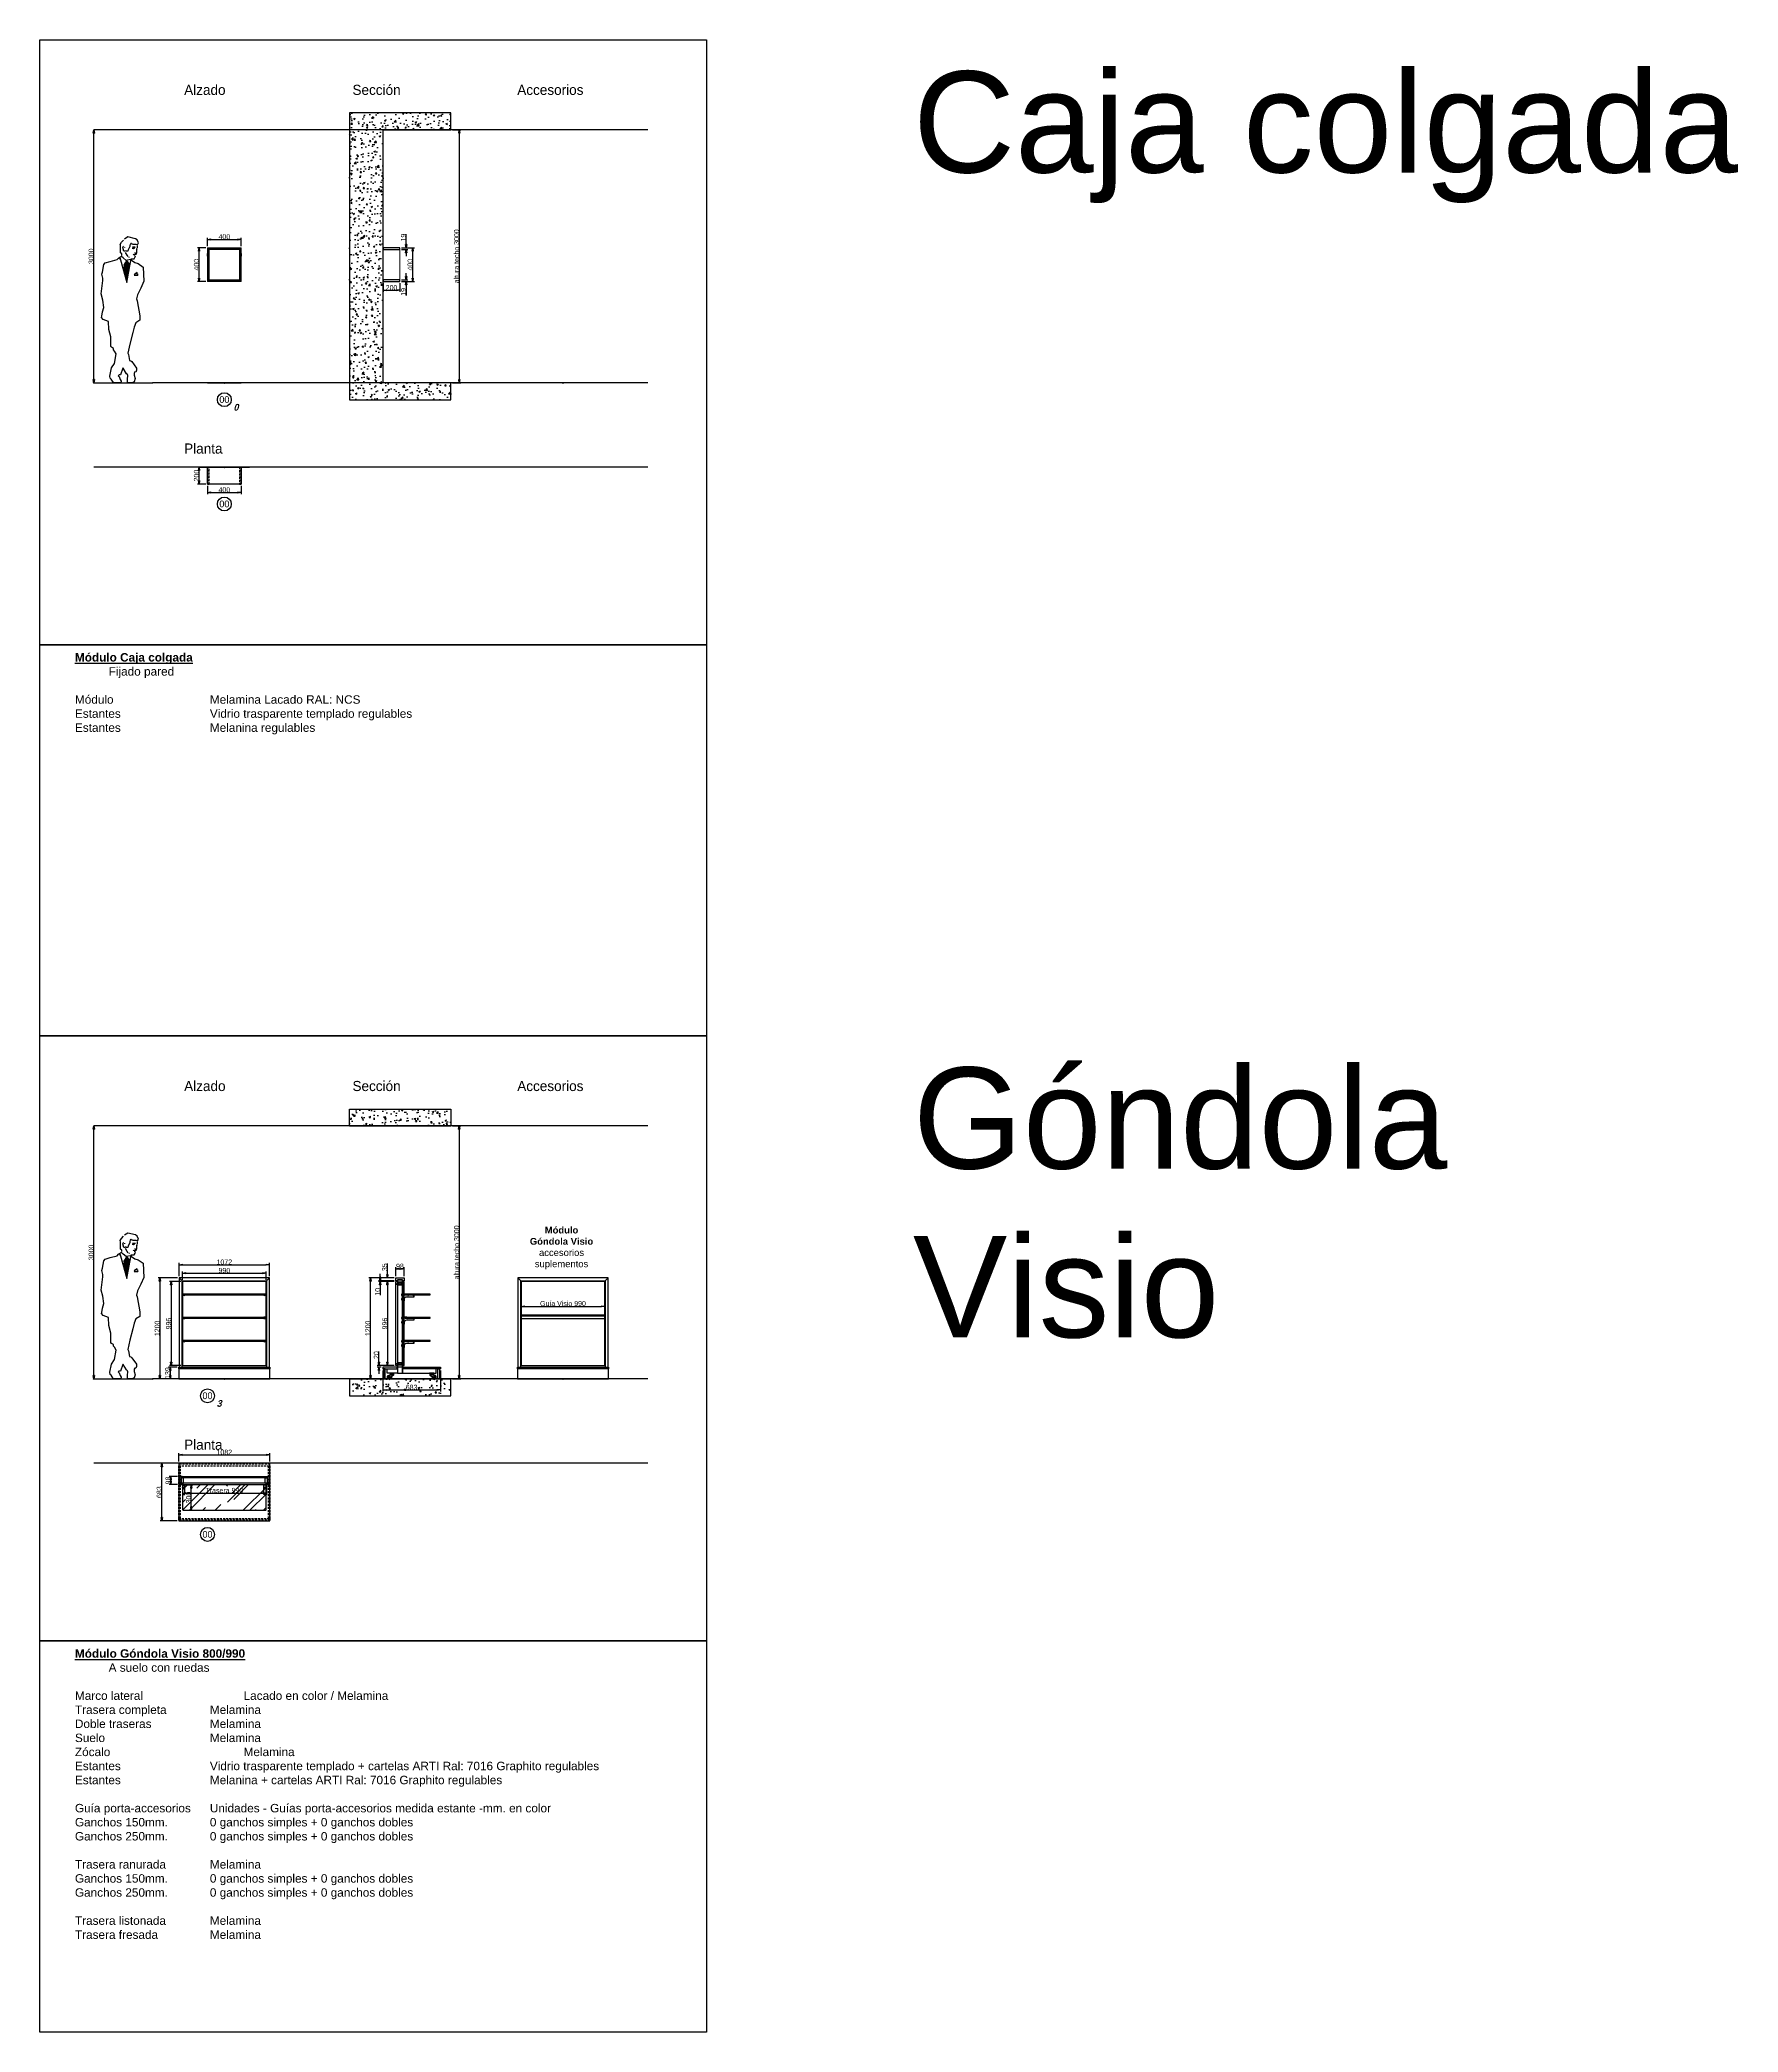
# Paper-space layout 'Jordi B.' of a CAD drawing. Header units: millimetres. Extents: x 23627 to 226976, y -18096 to 223844.
# Drawn here: x 131998 to 152136, y 34865 to 58487 of the extents above; entities that cross this region are included whole.
import ezdxf

# ---------------------------------------------------------------- set-up
doc = ezdxf.new("R2010")
doc.units = ezdxf.units.MM
doc.header["$PDMODE"] = 35
doc.header["$PDSIZE"] = 5
doc.linetypes.add('Discontinua JB', pattern=[0.75, 0.5, -0.25])
doc.layers.add('1001 concep color Blau Fosc', color=7, linetype='Continuous', true_color=0x003e84)
for name, color, linetype in [('Cotas bloques dinámicos PM espacio', 140, 'Continuous'), ('Linea Capa Color 0000 JB', 7, 'Continuous'), ('Linea Capa Color 0008 Gris JB', 8, 'Continuous'), ('Linea Capa Color 0012 Vermell JB', 12, 'Continuous'), ('Linea Capa Color 0140 Blau Vidre JB', 140, 'Continuous'), ('Linea Capa Color 0202 Lila Parets JB', 202, 'Continuous'), ('Linea Capa Color 0252 Gris Parets JB', 252, 'Continuous'), ('Linea Capa Color 0253 Gris Clar JB', 253, 'Continuous'), ('Linea Capa Color 0255 Blanc JB', 255, 'Continuous')]:
    doc.layers.add(name, color=color, linetype=linetype)
doc.styles.add('Helvetica Bold', font='HelveticaNeueLTCom-Md.ttf')
doc.styles.add('Helvetica Light', font='HelveticaNeueLTCom-Th.ttf')
doc.styles.add('Jordi Ava', font='Avant Garde MEdium BT.ttf')
doc.styles.add('Jordi One Stroke', font='One Stronke Script LET Plain.ttf')
doc.styles.add('Stylus BT JB', font='stylu.ttf', dxfattribs={"oblique": 15})
doc.dimstyles.new('Jordi Ava 2015', dxfattribs={"dimtxt": 60, "dimasz": 40, "dimexe": 20, "dimexo": 20, "dimgap": 0.09, "dimtad": 1, "dimdec": 0, "dimzin": 0, "dimdsep": 46, "dimtxsty": 'Jordi Ava', "dimblk": 'CLOSED', "dimcen": 1.5, "dimclrd": 7, "dimclre": 7, "dimclrt": 256, "dimadec": 0, "dimazin": 0, "dimtfac": 0.05, "dimtdec": 0, "dimtofl": 0, "dimtmove": 0, "dimatfit": 3, "dimldrblk": 'CLOSED', "dimfxl": 90, "dimtolj": 1, "dimtzin": 0, "dimlwd": -1, "dimlwe": -1, "dimarcsym": 0})
doc.dimstyles.new('Jordi Ava Parets 2015', dxfattribs={"dimtxt": 60, "dimasz": 40, "dimexe": 20, "dimexo": 20, "dimgap": 0.09, "dimtad": 1, "dimdec": 0, "dimzin": 0, "dimdsep": 46, "dimtxsty": 'Jordi Ava', "dimblk": 'CLOSED', "dimcen": 1.5, "dimclrd": 7, "dimclre": 7, "dimclrt": 256, "dimadec": 0, "dimazin": 0, "dimtfac": 0.05, "dimtdec": 0, "dimtofl": 0, "dimtmove": 0, "dimatfit": 3, "dimldrblk": 'CLOSED', "dimfxl": 90, "dimtolj": 1, "dimtzin": 0, "dimlwd": -1, "dimlwe": -1, "dimarcsym": 0})

# ---------------------------------------------------------------- blocks, each defined once
blk = doc.blocks.new('_Closed')
at = {"color": 0, "linetype": 'ByBlock', "lineweight": -2}
for p, q in [((-1, 0.17), (0, 0)), ((-1, 0.17), (-1, -0.17)), ((0, 0), (-1, -0.17)), ((0, 0), (-1, 0))]:
    blk.add_line(p, q, dxfattribs=at)
blk = doc.blocks.new('*D1669')
at = {"layer": 'Defpoints', "color": 0, "ltscale": 10, "transparency": 16777216}
for p in [(82880, 104666), (82880, 104666), (82880, 101666)]:
    blk.add_point(p, dxfattribs=at)
at = {"layer": 'Linea Capa Color 0202 Lila Parets JB', "color": 7, "ltscale": 10, "transparency": 16777216}
blk.add_line((82880, 101706), (82880, 104626), dxfattribs=at)
at = {"layer": 'Linea Capa Color 0202 Lila Parets JB', "color": 7, "ltscale": 10, "transparency": 16777216, "xscale": 40, "yscale": 40, "zscale": 40}
for p, rotation in [((82880, 104666), 90), ((82880, 101666), 270)]:
    blk.add_blockref('_Closed', p, dxfattribs=dict(at, rotation=rotation))
at = {"layer": 'Linea Capa Color 0202 Lila Parets JB', "ltscale": 10, "transparency": 16777216, "insert": (82849, 103166), "char_height": 60, "attachment_point": 5, "rotation": 90, "style": 'Jordi Ava'}
blk.add_mtext('\\A1;3000', dxfattribs=at)
blk = doc.blocks.new('PM202307281029')
at = {"layer": 'Linea Capa Color 0008 Gris JB'}
h = blk.add_hatch(color=256, dxfattribs=at)
h.set_gradient(color1=(0, 127, 255), one_color=1, tint=1, name='INVCYLINDER')
h.paths.add_polyline_path([(349, 1345), (356, 1372), (371, 1391), (363, 1410), (386, 1439), (401, 1439), (414, 1421), (404, 1407), (404, 1391), (413, 1367), (418, 1361), (418, 1333), (394, 1190)])
at = {"layer": 'Linea Capa Color 0008 Gris JB', "linetype": 'Continuous'}
for p, q in [((310, 1485), (311, 1488)), ((316, 1459), (310, 1485)), ((386, 1439), (363, 1410)), ((401, 1439), (386, 1439)), ((418, 1415), (401, 1439)), ((356, 1372), (349, 1345)), ((371, 1391), (356, 1372)), ((363, 1410), (371, 1391)), ((418, 1398), (418, 1415)), ((427, 1385), (418, 1398))]:
    blk.add_line(p, q, dxfattribs=at)
for points in [[(333, 1510), (333, 1529), (317, 1540), (317, 1581), (317, 1627), (313, 1640), (329, 1667), (351, 1692)], [(446, 1653), (438, 1651), (436, 1657), (463, 1645), (497, 1645), (517, 1637), (531, 1659), (514, 1694), (493, 1708), (403, 1729), (363, 1705)], [(435, 1461), (384, 1451), (349, 1481), (330, 1499), (294, 1478)], [(370, 1559), (357, 1559), (346, 1603), (352, 1619), (357, 1618)], [(370, 1603), (370, 1610)], [(408, 1497), (395, 1512), (378, 1546)], [(441, 1649), (436, 1641), (428, 1632), (428, 1616), (409, 1575), (403, 1560), (382, 1560), (382, 1570)], [(414, 1421), (404, 1407), (404, 1391), (413, 1367), (420, 1358), (422, 1358)], [(424, 1486), (417, 1489)], [(439, 1451), (439, 1453), (436, 1464), (442, 1464)], [(439, 1456), (444, 1470), (481, 1470), (492, 1493), (494, 1506)], [(446, 1470), (444, 1456), (441, 1458)], [(455, 1597), (484, 1597), (485, 1607)], [(493, 1605), (488, 1607), (460, 1608)], [(479, 1596), (471, 1589), (462, 1597)], [(503, 1535), (499, 1518), (473, 1523), (467, 1527)], [(490, 1510), (481, 1512)], [(486, 1546), (487, 1538), (511, 1538), (511, 1561), (509, 1582)], [(512, 1591), (511, 1583), (506, 1588), (516, 1591)], [(519, 1600), (519, 1624)], [(365, 1407), (351, 1390)], [(418, 1333), (418, 1361)], [(427, 1385), (433, 1402)]]:
    blk.add_lwpolyline(points, dxfattribs=at)
at = {"layer": 'Linea Capa Color 0008 Gris JB'}
for points in [[(93, 775), (94, 789), (105, 840), (118, 894), (108, 981), (88, 1054), (108, 1212), (108, 1239), (94, 1287), (102, 1312), (120, 1401), (134, 1421), (196, 1440), (278, 1461), (294, 1478), (311, 1488), (310, 1485), (316, 1459), (394, 1190), (427, 1385), (433, 1402), (439, 1451), (449, 1453), (489, 1426), (525, 1413), (584, 1371), (592, 1204), (560, 1123), (520, 1044), (506, 995), (514, 973), (545, 794), (545, 742), (500, 713), (481, 661), (465, 596), (428, 460), (405, 351), (413, 335), (425, 265), (439, 262), (452, 251), (505, 175), (505, 148), (497, 127), (489, 129), (480, 116), (480, 89), (492, 50), (481, 12), (454, 0), (428, 0), (408, 0), (399, 7), (400, 45), (405, 86), (401, 97), (389, 107), (349, 173), (343, 172), (319, 93), (300, 93), (291, 84), (302, 73), (313, 40), (325, 20), (321, 0), (294, 0), (249, 0), (229, 7), (205, 45), (194, 54), (191, 80), (211, 176), (245, 229), (264, 343), (245, 376), (233, 390), (233, 408), (211, 422), (202, 431), (203, 476), (201, 495), (201, 544), (180, 634), (173, 728), (113, 751)], [(479, 1276), (495, 1276), (523, 1276), (528, 1285), (513, 1290), (513, 1306), (482, 1285)]]:
    blk.add_lwpolyline(points, close=True, dxfattribs=at)
at = {"layer": 'Linea Capa Color 0202 Lila Parets JB', "ltscale": 10}
blk.add_line((0, 0), (700, 0), dxfattribs=at)
for p in [(0, 0), (700, 0)]:
    blk.add_point(p, dxfattribs=at)
blk = doc.blocks.new('*D3307')
at = {"layer": 'Cotas bloques dinámicos PM espacio', "color": 7, "ltscale": 10, "transparency": 16777216}
for p, q in [((-220, 0), (-320, 0)), ((-220, -200), (-320, -200)), ((-300, -160), (-300, -40))]:
    blk.add_line(p, q, dxfattribs=at)
at = {"layer": 'Defpoints', "color": 0, "ltscale": 10, "transparency": 16777216}
for p in [(-300, 0), (-200, 0), (-200, -200)]:
    blk.add_point(p, dxfattribs=at)
at = {"layer": 'Cotas bloques dinámicos PM espacio', "color": 7, "ltscale": 10, "transparency": 16777216, "xscale": 40, "yscale": 40, "zscale": 40}
for p, rotation in [((-300, 0), 90), ((-300, -200), 270)]:
    blk.add_blockref('_Closed', p, dxfattribs=dict(at, rotation=rotation))
at = {"layer": 'Cotas bloques dinámicos PM espacio', "ltscale": 10, "transparency": 16777216, "insert": (-331, -100), "char_height": 60, "attachment_point": 5, "rotation": 90, "style": 'Jordi Ava'}
blk.add_mtext('\\A1;200', dxfattribs=at)
blk = doc.blocks.new('*D3308')
at = {"layer": 'Cotas bloques dinámicos PM espacio', "color": 7, "ltscale": 10, "transparency": 16777216}
for p, q in [((-200, -220), (-200, -320)), ((200, -220), (200, -320)), ((-160, -300), (160, -300))]:
    blk.add_line(p, q, dxfattribs=at)
at = {"layer": 'Defpoints', "color": 0, "ltscale": 10, "transparency": 16777216}
for p in [(-200, -200), (200, -200), (200, -300)]:
    blk.add_point(p, dxfattribs=at)
at = {"layer": 'Cotas bloques dinámicos PM espacio', "color": 7, "ltscale": 10, "transparency": 16777216, "xscale": 40, "yscale": 40, "zscale": 40, "rotation": 180}
blk.add_blockref('_Closed', (-200, -300), dxfattribs=at)
at = {"layer": 'Cotas bloques dinámicos PM espacio', "color": 7, "ltscale": 10, "transparency": 16777216, "xscale": 40, "yscale": 40, "zscale": 40}
blk.add_blockref('_Closed', (200, -300), dxfattribs=at)
at = {"layer": 'Cotas bloques dinámicos PM espacio', "ltscale": 10, "transparency": 16777216, "insert": (0, -269), "char_height": 60, "attachment_point": 5, "style": 'Jordi Ava'}
blk.add_mtext('\\A1;400', dxfattribs=at)
blk = doc.blocks.new('*D2141')
at = {"layer": 'Cotas bloques dinámicos PM espacio', "color": 7, "ltscale": 10, "transparency": 16777216}
for p, q in [((220, 1600), (371, 1600)), ((351, 1240), (351, 1560)), ((220, 1200), (371, 1200))]:
    blk.add_line(p, q, dxfattribs=at)
at = {"layer": 'Defpoints', "color": 0, "ltscale": 10, "transparency": 16777216}
for p in [(200, 1600), (351, 1600), (200, 1200)]:
    blk.add_point(p, dxfattribs=at)
at = {"layer": 'Cotas bloques dinámicos PM espacio', "color": 7, "ltscale": 10, "transparency": 16777216, "xscale": 40, "yscale": 40, "zscale": 40}
for p, rotation in [((351, 1600), 90), ((351, 1200), 270)]:
    blk.add_blockref('_Closed', p, dxfattribs=dict(at, rotation=rotation))
at = {"layer": 'Cotas bloques dinámicos PM espacio', "ltscale": 10, "transparency": 16777216, "insert": (320, 1400), "char_height": 60, "attachment_point": 5, "rotation": 90, "style": 'Jordi Ava'}
blk.add_mtext('\\A1;400', dxfattribs=at)
blk = doc.blocks.new('*D2142')
at = {"layer": 'Cotas bloques dinámicos PM espacio', "color": 7, "ltscale": 10, "transparency": 16777216}
for p, q in [((0, 1180), (0, 1077)), ((40, 1097), (160, 1097)), ((200, 1180), (200, 1077))]:
    blk.add_line(p, q, dxfattribs=at)
at = {"layer": 'Defpoints', "color": 0, "ltscale": 10, "transparency": 16777216}
for p in [(0, 1200), (200, 1200), (200, 1097)]:
    blk.add_point(p, dxfattribs=at)
at = {"layer": 'Cotas bloques dinámicos PM espacio', "color": 7, "ltscale": 10, "transparency": 16777216, "xscale": 40, "yscale": 40, "zscale": 40, "rotation": 180}
blk.add_blockref('_Closed', (0, 1097), dxfattribs=at)
at = {"layer": 'Cotas bloques dinámicos PM espacio', "color": 7, "ltscale": 10, "transparency": 16777216, "xscale": 40, "yscale": 40, "zscale": 40}
blk.add_blockref('_Closed', (200, 1097), dxfattribs=at)
at = {"layer": 'Cotas bloques dinámicos PM espacio', "ltscale": 10, "transparency": 16777216, "insert": (100, 1128), "char_height": 60, "attachment_point": 5, "style": 'Jordi Ava'}
blk.add_mtext('\\A1;200', dxfattribs=at)
blk = doc.blocks.new('*D1742')
at = {"layer": 'Cotas bloques dinámicos PM espacio', "color": 7, "ltscale": 10, "transparency": 16777216}
for p, q in [((220, 1219), (293, 1219)), ((220, 1200), (293, 1200)), ((273, 1259), (273, 1299)), ((273, 1160), (273, 1037))]:
    blk.add_line(p, q, dxfattribs=at)
at = {"layer": 'Defpoints', "color": 0, "ltscale": 10, "transparency": 16777216}
for p in [(200, 1219), (200, 1200), (273, 1200)]:
    blk.add_point(p, dxfattribs=at)
at = {"layer": 'Cotas bloques dinámicos PM espacio', "color": 7, "ltscale": 10, "transparency": 16777216, "xscale": 40, "yscale": 40, "zscale": 40}
for p, rotation in [((273, 1219), 270), ((273, 1200), 90)]:
    blk.add_blockref('_Closed', p, dxfattribs=dict(at, rotation=rotation))
at = {"layer": 'Cotas bloques dinámicos PM espacio', "ltscale": 10, "transparency": 16777216, "insert": (242, 1078), "char_height": 60, "attachment_point": 5, "rotation": 90, "style": 'Jordi Ava'}
blk.add_mtext('\\A1;19', dxfattribs=at)
blk = doc.blocks.new('*D1743')
at = {"layer": 'Cotas bloques dinámicos PM espacio', "color": 7, "ltscale": 10, "transparency": 16777216}
for p, q in [((273, 1640), (273, 1763)), ((220, 1600), (293, 1600)), ((220, 1581), (293, 1581)), ((273, 1541), (273, 1501))]:
    blk.add_line(p, q, dxfattribs=at)
at = {"layer": 'Defpoints', "color": 0, "ltscale": 10, "transparency": 16777216}
for p in [(200, 1600), (200, 1581), (273, 1600)]:
    blk.add_point(p, dxfattribs=at)
at = {"layer": 'Cotas bloques dinámicos PM espacio', "color": 7, "ltscale": 10, "transparency": 16777216, "xscale": 40, "yscale": 40, "zscale": 40}
for p, rotation in [((273, 1600), 270), ((273, 1581), 90)]:
    blk.add_blockref('_Closed', p, dxfattribs=dict(at, rotation=rotation))
at = {"layer": 'Cotas bloques dinámicos PM espacio', "ltscale": 10, "transparency": 16777216, "insert": (242, 1722), "char_height": 60, "attachment_point": 5, "rotation": 90, "style": 'Jordi Ava'}
blk.add_mtext('\\A1;19', dxfattribs=at)
blk = doc.blocks.new('*D1744')
at = {"layer": 'Cotas bloques dinámicos PM espacio', "color": 7, "ltscale": 10, "transparency": 16777216}
for p, q in [((823, 3000), (923, 3000)), ((903, 2960), (903, 40)), ((823, 0), (923, 0))]:
    blk.add_line(p, q, dxfattribs=at)
at = {"layer": 'Defpoints', "color": 0, "ltscale": 10, "transparency": 16777216}
for p in [(803, 3000), (803, 0), (903, 0)]:
    blk.add_point(p, dxfattribs=at)
at = {"layer": 'Cotas bloques dinámicos PM espacio', "color": 7, "ltscale": 10, "transparency": 16777216, "xscale": 40, "yscale": 40, "zscale": 40}
for p, rotation in [((903, 3000), 90), ((903, 0), 270)]:
    blk.add_blockref('_Closed', p, dxfattribs=dict(at, rotation=rotation))
at = {"layer": 'Cotas bloques dinámicos PM espacio', "ltscale": 10, "transparency": 16777216, "insert": (871, 1500), "char_height": 60, "attachment_point": 5, "rotation": 90, "style": 'Jordi Ava'}
blk.add_mtext('\\A1;altura techo 3000', dxfattribs=at)
blk = doc.blocks.new('*D2368')
at = {"layer": 'Cotas bloques dinámicos PM espacio', "color": 7, "ltscale": 10, "transparency": 16777216}
for p, q in [((41, -69), (41, -169)), ((81, -149), (991, -149)), ((1031, -69), (1031, -169))]:
    blk.add_line(p, q, dxfattribs=at)
at = {"layer": 'Defpoints', "color": 0, "ltscale": 10, "transparency": 16777216}
for p in [(41, -49), (1031, -49), (1031, -149)]:
    blk.add_point(p, dxfattribs=at)
at = {"layer": 'Cotas bloques dinámicos PM espacio', "color": 7, "ltscale": 10, "transparency": 16777216, "xscale": 40, "yscale": 40, "zscale": 40, "rotation": 180}
blk.add_blockref('_Closed', (41, -149), dxfattribs=at)
at = {"layer": 'Cotas bloques dinámicos PM espacio', "color": 7, "ltscale": 10, "transparency": 16777216, "xscale": 40, "yscale": 40, "zscale": 40}
blk.add_blockref('_Closed', (1031, -149), dxfattribs=at)
at = {"layer": 'Cotas bloques dinámicos PM espacio', "ltscale": 10, "transparency": 16777216, "insert": (536, -118), "char_height": 60, "attachment_point": 5, "style": 'Jordi Ava'}
blk.add_mtext('\\A1;Trasera 990', dxfattribs=at)
blk = doc.blocks.new('*D2152')
at = {"layer": 'Cotas bloques dinámicos PM espacio', "color": 7, "ltscale": 10, "transparency": 16777216}
for p, q in [((66, -52), (164, -52)), ((144, -312), (144, -92)), ((66, -352), (164, -352))]:
    blk.add_line(p, q, dxfattribs=at)
at = {"layer": 'Defpoints', "color": 0, "ltscale": 10, "transparency": 16777216}
for p in [(46, -52), (144, -52), (46, -352)]:
    blk.add_point(p, dxfattribs=at)
at = {"layer": 'Cotas bloques dinámicos PM espacio', "color": 7, "ltscale": 10, "transparency": 16777216, "xscale": 40, "yscale": 40, "zscale": 40}
for p, rotation in [((144, -52), 90), ((144, -352), 270)]:
    blk.add_blockref('_Closed', p, dxfattribs=dict(at, rotation=rotation))
at = {"layer": 'Cotas bloques dinámicos PM espacio', "ltscale": 10, "transparency": 16777216, "insert": (113, -202), "char_height": 60, "attachment_point": 5, "rotation": 90, "style": 'Jordi Ava'}
blk.add_mtext('\\A1;{\\C140;300}', dxfattribs=at)
blk = doc.blocks.new('*D2153')
at = {"layer": 'Cotas bloques dinámicos PM espacio', "color": 7, "ltscale": 10, "transparency": 16777216}
for p, q in [((-25, 204), (-225, 204)), ((-205, -439), (-205, 164)), ((-25, -479), (-225, -479))]:
    blk.add_line(p, q, dxfattribs=at)
at = {"layer": 'Defpoints', "color": 0, "ltscale": 10, "transparency": 16777216}
for p in [(-205, 204), (-5, 204), (-5, -479)]:
    blk.add_point(p, dxfattribs=at)
at = {"layer": 'Cotas bloques dinámicos PM espacio', "color": 7, "ltscale": 10, "transparency": 16777216, "xscale": 40, "yscale": 40, "zscale": 40}
for p, rotation in [((-205, 204), 90), ((-205, -479), 270)]:
    blk.add_blockref('_Closed', p, dxfattribs=dict(at, rotation=rotation))
at = {"layer": 'Cotas bloques dinámicos PM espacio', "ltscale": 10, "transparency": 16777216, "insert": (-236, -138), "char_height": 60, "attachment_point": 5, "rotation": 90, "style": 'Jordi Ava'}
blk.add_mtext('\\A1;683', dxfattribs=at)
blk = doc.blocks.new('*D2369')
at = {"layer": 'Cotas bloques dinámicos PM espacio', "color": 7, "ltscale": 10, "transparency": 16777216}
for p, q in [((-5, 224), (-5, 324)), ((35, 304), (1037, 304)), ((1077, 224), (1077, 324))]:
    blk.add_line(p, q, dxfattribs=at)
at = {"layer": 'Defpoints', "color": 0, "ltscale": 10, "transparency": 16777216}
for p in [(1077, 304), (-5, 204), (1077, 204)]:
    blk.add_point(p, dxfattribs=at)
at = {"layer": 'Cotas bloques dinámicos PM espacio', "color": 7, "ltscale": 10, "transparency": 16777216, "xscale": 40, "yscale": 40, "zscale": 40, "rotation": 180}
blk.add_blockref('_Closed', (-5, 304), dxfattribs=at)
at = {"layer": 'Cotas bloques dinámicos PM espacio', "color": 7, "ltscale": 10, "transparency": 16777216, "xscale": 40, "yscale": 40, "zscale": 40}
blk.add_blockref('_Closed', (1077, 304), dxfattribs=at)
at = {"layer": 'Cotas bloques dinámicos PM espacio', "ltscale": 10, "transparency": 16777216, "insert": (536, 335), "char_height": 60, "attachment_point": 5, "style": 'Jordi Ava'}
blk.add_mtext('\\A1;1082', dxfattribs=at)
blk = doc.blocks.new('*D2367')
at = {"layer": 'Cotas bloques dinámicos PM espacio', "color": 7, "ltscale": 10, "transparency": 16777216}
for p, q in [((-20, 49), (-120, 49)), ((-100, 9), (-100, -9)), ((-20, -49), (-120, -49))]:
    blk.add_line(p, q, dxfattribs=at)
at = {"layer": 'Defpoints', "color": 0, "ltscale": 10, "transparency": 16777216}
for p in [(0, 49), (-100, -49), (0, -49)]:
    blk.add_point(p, dxfattribs=at)
at = {"layer": 'Cotas bloques dinámicos PM espacio', "color": 7, "ltscale": 10, "transparency": 16777216, "xscale": 40, "yscale": 40, "zscale": 40}
for p, rotation in [((-100, 49), 90), ((-100, -49), 270)]:
    blk.add_blockref('_Closed', p, dxfattribs=dict(at, rotation=rotation))
at = {"layer": 'Cotas bloques dinámicos PM espacio', "ltscale": 10, "transparency": 16777216, "insert": (-131, 0), "char_height": 60, "attachment_point": 5, "rotation": 90, "style": 'Jordi Ava'}
blk.add_mtext('\\A1;98', dxfattribs=at)
blk = doc.blocks.new('*D1806')
at = {"layer": 'Cotas bloques dinámicos PM espacio', "color": 7, "ltscale": 10, "transparency": 16777216}
for p, q in [((46, 1175), (46, 1275)), ((86, 1255), (996, 1255)), ((1036, 1175), (1036, 1275))]:
    blk.add_line(p, q, dxfattribs=at)
at = {"layer": 'Defpoints', "color": 0, "ltscale": 10, "transparency": 16777216}
for p in [(1036, 1255), (46, 1155), (1036, 1155)]:
    blk.add_point(p, dxfattribs=at)
at = {"layer": 'Cotas bloques dinámicos PM espacio', "color": 7, "ltscale": 10, "transparency": 16777216, "xscale": 40, "yscale": 40, "zscale": 40, "rotation": 180}
blk.add_blockref('_Closed', (46, 1255), dxfattribs=at)
at = {"layer": 'Cotas bloques dinámicos PM espacio', "color": 7, "ltscale": 10, "transparency": 16777216, "xscale": 40, "yscale": 40, "zscale": 40}
blk.add_blockref('_Closed', (1036, 1255), dxfattribs=at)
at = {"layer": 'Cotas bloques dinámicos PM espacio', "ltscale": 10, "transparency": 16777216, "insert": (541, 1286), "char_height": 60, "attachment_point": 5, "style": 'Jordi Ava'}
blk.add_mtext('\\A1;990', dxfattribs=at)
blk = doc.blocks.new('*D1807')
at = {"layer": 'Cotas bloques dinámicos PM espacio', "color": 7, "ltscale": 10, "transparency": 16777216}
for p, q in [((5, 1220), (5, 1375)), ((45, 1355), (1037, 1355)), ((1077, 1220), (1077, 1375))]:
    blk.add_line(p, q, dxfattribs=at)
at = {"layer": 'Defpoints', "color": 0, "ltscale": 10, "transparency": 16777216}
for p in [(5, 1200), (1077, 1355), (1077, 1200)]:
    blk.add_point(p, dxfattribs=at)
at = {"layer": 'Cotas bloques dinámicos PM espacio', "color": 7, "ltscale": 10, "transparency": 16777216, "xscale": 40, "yscale": 40, "zscale": 40, "rotation": 180}
blk.add_blockref('_Closed', (5, 1355), dxfattribs=at)
at = {"layer": 'Cotas bloques dinámicos PM espacio', "color": 7, "ltscale": 10, "transparency": 16777216, "xscale": 40, "yscale": 40, "zscale": 40}
blk.add_blockref('_Closed', (1077, 1355), dxfattribs=at)
at = {"layer": 'Cotas bloques dinámicos PM espacio', "ltscale": 10, "transparency": 16777216, "insert": (541, 1386), "char_height": 60, "attachment_point": 5, "style": 'Jordi Ava'}
blk.add_mtext('\\A1;1072', dxfattribs=at)
blk = doc.blocks.new('*D1808')
at = {"layer": 'Cotas bloques dinámicos PM espacio', "color": 7, "ltscale": 10, "transparency": 16777216}
for p, q in [((-15, 1200), (-244, 1200)), ((-224, 1160), (-224, 40)), ((-20, 0), (-244, 0))]:
    blk.add_line(p, q, dxfattribs=at)
at = {"layer": 'Defpoints', "color": 0, "ltscale": 10, "transparency": 16777216}
for p in [(5, 1200), (0, 0), (-224, 0)]:
    blk.add_point(p, dxfattribs=at)
at = {"layer": 'Cotas bloques dinámicos PM espacio', "color": 7, "ltscale": 10, "transparency": 16777216, "xscale": 40, "yscale": 40, "zscale": 40}
for p, rotation in [((-224, 1200), 90), ((-224, 0), 270)]:
    blk.add_blockref('_Closed', p, dxfattribs=dict(at, rotation=rotation))
at = {"layer": 'Cotas bloques dinámicos PM espacio', "ltscale": 10, "transparency": 16777216, "insert": (-255, 600), "char_height": 60, "attachment_point": 5, "rotation": 90, "style": 'Jordi Ava'}
blk.add_mtext('\\A1;1200', dxfattribs=at)
blk = doc.blocks.new('*D1809')
at = {"layer": 'Cotas bloques dinámicos PM espacio', "color": 7, "ltscale": 10, "transparency": 16777216}
for p, q in [((26, 1155), (-109, 1155)), ((-89, 1115), (-89, 199)), ((26, 159), (-109, 159))]:
    blk.add_line(p, q, dxfattribs=at)
at = {"layer": 'Defpoints', "color": 0, "ltscale": 10, "transparency": 16777216}
for p in [(46, 1155), (-89, 159), (46, 159)]:
    blk.add_point(p, dxfattribs=at)
at = {"layer": 'Cotas bloques dinámicos PM espacio', "color": 7, "ltscale": 10, "transparency": 16777216, "xscale": 40, "yscale": 40, "zscale": 40}
for p, rotation in [((-89, 1155), 90), ((-89, 159), 270)]:
    blk.add_blockref('_Closed', p, dxfattribs=dict(at, rotation=rotation))
at = {"layer": 'Cotas bloques dinámicos PM espacio', "ltscale": 10, "transparency": 16777216, "insert": (-120, 657), "char_height": 60, "attachment_point": 5, "rotation": 90, "style": 'Jordi Ava'}
blk.add_mtext('\\A1;996', dxfattribs=at)
blk = doc.blocks.new('*D1810')
at = {"layer": 'Cotas bloques dinámicos PM espacio', "color": 7, "ltscale": 10, "transparency": 16777216}
for p, q in [((-20, 139), (-120, 139)), ((-20, 0), (-120, 0)), ((-100, 99), (-100, 40))]:
    blk.add_line(p, q, dxfattribs=at)
at = {"layer": 'Defpoints', "color": 0, "ltscale": 10, "transparency": 16777216}
for p in [(-100, 0), (0, 139), (0, 0)]:
    blk.add_point(p, dxfattribs=at)
at = {"layer": 'Cotas bloques dinámicos PM espacio', "color": 7, "ltscale": 10, "transparency": 16777216, "xscale": 40, "yscale": 40, "zscale": 40}
for p, rotation in [((-100, 139), 90), ((-100, 0), 270)]:
    blk.add_blockref('_Closed', p, dxfattribs=dict(at, rotation=rotation))
at = {"layer": 'Cotas bloques dinámicos PM espacio', "ltscale": 10, "transparency": 16777216, "insert": (-131, 70), "char_height": 60, "attachment_point": 5, "rotation": 90, "style": 'Jordi Ava'}
blk.add_mtext('\\A1;139', dxfattribs=at)
blk = doc.blocks.new('*D2226')
at = {"layer": 'Cotas bloques dinámicos PM espacio', "color": 7, "ltscale": 10, "transparency": 16777216}
for p, q in [((528, 1200), (428, 1200)), ((448, 1240), (448, 1369)), ((528, 1165), (428, 1165)), ((448, 1125), (448, 1085))]:
    blk.add_line(p, q, dxfattribs=at)
at = {"layer": 'Defpoints', "color": 0, "ltscale": 10, "transparency": 16777216}
for p in [(448, 1200), (548, 1200), (548, 1165)]:
    blk.add_point(p, dxfattribs=at)
at = {"layer": 'Cotas bloques dinámicos PM espacio', "color": 7, "ltscale": 10, "transparency": 16777216, "xscale": 40, "yscale": 40, "zscale": 40}
for p, rotation in [((448, 1200), 270), ((448, 1165), 90)]:
    blk.add_blockref('_Closed', p, dxfattribs=dict(at, rotation=rotation))
at = {"layer": 'Cotas bloques dinámicos PM espacio', "ltscale": 10, "transparency": 16777216, "insert": (417, 1325), "char_height": 60, "attachment_point": 5, "rotation": 90, "style": 'Jordi Ava'}
blk.add_mtext('\\A1;35', dxfattribs=at)
blk = doc.blocks.new('*D2227')
at = {"layer": 'Cotas bloques dinámicos PM espacio', "color": 7, "ltscale": 10, "transparency": 16777216}
for p, q in [((528, 1155), (428, 1155)), ((448, 1115), (448, 199)), ((528, 159), (428, 159))]:
    blk.add_line(p, q, dxfattribs=at)
at = {"layer": 'Defpoints', "color": 0, "ltscale": 10, "transparency": 16777216}
for p in [(548, 1155), (448, 159), (548, 159)]:
    blk.add_point(p, dxfattribs=at)
at = {"layer": 'Cotas bloques dinámicos PM espacio', "color": 7, "ltscale": 10, "transparency": 16777216, "xscale": 40, "yscale": 40, "zscale": 40}
for p, rotation in [((448, 1155), 90), ((448, 159), 270)]:
    blk.add_blockref('_Closed', p, dxfattribs=dict(at, rotation=rotation))
at = {"layer": 'Cotas bloques dinámicos PM espacio', "ltscale": 10, "transparency": 16777216, "insert": (417, 657), "char_height": 60, "attachment_point": 5, "rotation": 90, "style": 'Jordi Ava'}
blk.add_mtext('\\A1;996', dxfattribs=at)
blk = doc.blocks.new('*D2228')
at = {"layer": 'Cotas bloques dinámicos PM espacio', "color": 7, "ltscale": 10, "transparency": 16777216}
for p, q in [((348, 199), (348, 327)), ((528, 159), (328, 159)), ((373, 139), (328, 139)), ((348, 99), (348, 59))]:
    blk.add_line(p, q, dxfattribs=at)
at = {"layer": 'Defpoints', "color": 0, "ltscale": 10, "transparency": 16777216}
for p in [(348, 159), (393, 139), (548, 159)]:
    blk.add_point(p, dxfattribs=at)
at = {"layer": 'Cotas bloques dinámicos PM espacio', "color": 7, "ltscale": 10, "transparency": 16777216, "xscale": 40, "yscale": 40, "zscale": 40}
for p, rotation in [((348, 159), 270), ((348, 139), 90)]:
    blk.add_blockref('_Closed', p, dxfattribs=dict(at, rotation=rotation))
at = {"layer": 'Cotas bloques dinámicos PM espacio', "ltscale": 10, "transparency": 16777216, "insert": (317, 283), "char_height": 60, "attachment_point": 5, "rotation": 90, "style": 'Jordi Ava'}
blk.add_mtext('\\A1;20', dxfattribs=at)
blk = doc.blocks.new('*D2229')
at = {"layer": 'Cotas bloques dinámicos PM espacio', "color": 7, "ltscale": 10, "transparency": 16777216}
for p, q in [((528, 1200), (228, 1200)), ((248, 40), (248, 1160)), ((383, 0), (228, 0))]:
    blk.add_line(p, q, dxfattribs=at)
at = {"layer": 'Defpoints', "color": 0, "ltscale": 10, "transparency": 16777216}
for p in [(248, 1200), (548, 1200), (403, 0)]:
    blk.add_point(p, dxfattribs=at)
at = {"layer": 'Cotas bloques dinámicos PM espacio', "color": 7, "ltscale": 10, "transparency": 16777216, "xscale": 40, "yscale": 40, "zscale": 40}
for p, rotation in [((248, 1200), 90), ((248, 0), 270)]:
    blk.add_blockref('_Closed', p, dxfattribs=dict(at, rotation=rotation))
at = {"layer": 'Cotas bloques dinámicos PM espacio', "ltscale": 10, "transparency": 16777216, "insert": (217, 600), "char_height": 60, "attachment_point": 5, "rotation": 90, "style": 'Jordi Ava'}
blk.add_mtext('\\A1;1200', dxfattribs=at)
blk = doc.blocks.new('*D2230')
at = {"layer": 'Cotas bloques dinámicos PM espacio', "color": 7, "ltscale": 10, "transparency": 16777216}
for p, q in [((393, 100), (393, -150)), ((1076, 100), (1076, -150)), ((433, -130), (1036, -130))]:
    blk.add_line(p, q, dxfattribs=at)
at = {"layer": 'Defpoints', "color": 0, "ltscale": 10, "transparency": 16777216}
for p in [(393, 120), (1076, 120), (1076, -130)]:
    blk.add_point(p, dxfattribs=at)
at = {"layer": 'Cotas bloques dinámicos PM espacio', "color": 7, "ltscale": 10, "transparency": 16777216, "xscale": 40, "yscale": 40, "zscale": 40, "rotation": 180}
blk.add_blockref('_Closed', (393, -130), dxfattribs=at)
at = {"layer": 'Cotas bloques dinámicos PM espacio', "color": 7, "ltscale": 10, "transparency": 16777216, "xscale": 40, "yscale": 40, "zscale": 40}
blk.add_blockref('_Closed', (1076, -130), dxfattribs=at)
at = {"layer": 'Cotas bloques dinámicos PM espacio', "ltscale": 10, "transparency": 16777216, "insert": (735, -99), "char_height": 60, "attachment_point": 5, "style": 'Jordi Ava'}
blk.add_mtext('\\A1;683', dxfattribs=at)
blk = doc.blocks.new('*D2190')
at = {"layer": 'Cotas bloques dinámicos PM espacio', "color": 7, "ltscale": 10, "transparency": 16777216}
for p, q in [((200945, 43830), (200945, 43935)), ((200985, 43915), (201003, 43915)), ((201043, 43830), (201043, 43935))]:
    blk.add_line(p, q, dxfattribs=at)
at = {"layer": 'Defpoints', "color": 0, "ltscale": 10, "transparency": 16777216}
for p in [(200945, 43810), (201043, 43915), (201043, 43810)]:
    blk.add_point(p, dxfattribs=at)
at = {"layer": 'Cotas bloques dinámicos PM espacio', "color": 7, "ltscale": 10, "transparency": 16777216, "xscale": 40, "yscale": 40, "zscale": 40, "rotation": 180}
blk.add_blockref('_Closed', (200945, 43915), dxfattribs=at)
at = {"layer": 'Cotas bloques dinámicos PM espacio', "color": 7, "ltscale": 10, "transparency": 16777216, "xscale": 40, "yscale": 40, "zscale": 40}
blk.add_blockref('_Closed', (201043, 43915), dxfattribs=at)
at = {"layer": 'Cotas bloques dinámicos PM espacio', "ltscale": 10, "transparency": 16777216, "insert": (200994, 43946), "char_height": 60, "attachment_point": 5, "style": 'Jordi Ava'}
blk.add_mtext('\\A1;98', dxfattribs=at)
blk = doc.blocks.new('PM202310041320')
at = {"ltscale": 50}
blk.add_point((-25, -75), dxfattribs=at)
at = {"layer": 'Linea Capa Color 0000 JB', "ltscale": 20}
for points in [[(-80, -7), (-30, -7), (-30, 0), (-80, 0)], [(-75, -20), (-35, -20), (-35, -18), (-75, -18)], [(-20, -47), (-25, -44), (-30, -47), (-30, -53), (-25, -56), (-20, -53)]]:
    blk.add_lwpolyline(points, close=True, dxfattribs=at)
for points in [[(-41, -12), (-69, -12, 0.414214), (-75, -18), (-35, -18, 0.414214)], [(-25, -20), (-75, -20), (-75, -23), (-30, -56, 1.412018), (-25, -42)], [(-46, -7), (-64, -7, 0.414214), (-69, -12), (-41, -12, 0.414214)], [(-46, -44), (-49, -42, 3.068959), (-25, -25), (-25, -28, -2.952263)], [(-44, -46), (-46, -44, 2.952263), (-25, -28), (-25, -31, -2.80741)], [(-44, -46, 2.80741), (-25, -31), (-25, -42, -1.412018), (-30, -56)]]:
    blk.add_lwpolyline(points, format="xyb", close=True, dxfattribs=at)
blk.add_circle((-25, -50), 3.54, dxfattribs=at)
blk = doc.blocks.new('*D2191')
at = {"layer": 'Cotas bloques dinámicos PM espacio', "color": 7, "ltscale": 10, "transparency": 16777216}
for p, q in [((200925, 43775), (200740, 43775)), ((200925, 43765), (200740, 43765)), ((200760, 43815), (200760, 43855)), ((200760, 43725), (200760, 43602))]:
    blk.add_line(p, q, dxfattribs=at)
at = {"layer": 'Defpoints', "color": 0, "ltscale": 10, "transparency": 16777216}
for p in [(200760, 43775), (200945, 43775), (200945, 43765)]:
    blk.add_point(p, dxfattribs=at)
at = {"layer": 'Cotas bloques dinámicos PM espacio', "color": 7, "ltscale": 10, "transparency": 16777216, "xscale": 40, "yscale": 40, "zscale": 40}
for p, rotation in [((200760, 43775), 270), ((200760, 43765), 90)]:
    blk.add_blockref('_Closed', p, dxfattribs=dict(at, rotation=rotation))
at = {"layer": 'Cotas bloques dinámicos PM espacio', "ltscale": 10, "transparency": 16777216, "insert": (200729, 43643), "char_height": 60, "attachment_point": 5, "rotation": 90, "style": 'Jordi Ava'}
blk.add_mtext('\\A1;10', dxfattribs=at)
blk = doc.blocks.new('PM202306061544')
at = {"layer": 'Linea Capa Color 0000 JB', "ltscale": 10}
for p, q in [((0, 0), (-95, 0)), ((0, 0), (0, 10)), ((0, 10), (0, -10)), ((0, -10), (0, 0))]:
    blk.add_line(p, q, dxfattribs=at)
blk.add_arc((-10, 0), 14.1, 315, 45, dxfattribs=at)
blk.add_spline([(0, 0), (-5, 9), (-15, -8), (-25, 7), (-35, -6), (-45, 5), (-55, -4), (-65, 3), (-75, 0), (-95, 0)], degree=3, dxfattribs=at)
blk = doc.blocks.new('PM202307281056')
at = {"layer": 'Linea Capa Color 0140 Blau Vidre JB', "ltscale": 10}
blk.add_lwpolyline([(5, 3), (-5, 3), (-5, 0), (-2, 0), (-2, -3, 1.39975), (2, -3), (2, 0), (5, 0)], format="xyb", close=True, dxfattribs=at)
blk.add_arc((0, 6), 5.5, 207.0463, 332.9537, dxfattribs=at)
blk = doc.blocks.new('PM202308021642')
at = {"layer": 'Linea Capa Color 0000 JB', "ltscale": 50}
blk.add_lwpolyline([(137, -4), (137, -2), (57, -2), (57, -4), (39, -4, -0.414214), (37, -2), (37, 7), (37, 8), (52, 8), (52, 10), (22, 10), (22, 8), (22, 7), (-10, 7, 0.414214), (-12, 5), (-12, -5, 0.414214), (-10, -7), (-4, -7, 0.408724), (-2, -5), (-1, 0), (0, 0), (0, -41, -0.414214), (-2, -43), (-10, -43, 0.414214), (-12, -45), (-12, -55, 0.414214), (-10, -57), (-4, -57, 0.408724), (-2, -55), (-1, -50), (0, -50), (0, -71, 0.414214), (2, -73), (20, -73, 0.414214), (22, -71), (22, -52, -0.414214), (52, -22), (135, -22, 0.414214), (137, -20)], format="xyb", close=True, dxfattribs=at)
at = {"layer": 'Linea Capa Color 0140 Blau Vidre JB', "ltscale": 10}
blk.add_lwpolyline([(30, 0), (328, 0), (329, 1), (329, 7), (328, 8), (30, 8), (29, 7), (29, 1)], close=True, dxfattribs=at)
at = {"layer": 'Linea Capa Color 0000 JB', "ltscale": 50}
for p in [(67, -2), (127, -2)]:
    blk.add_blockref('PM202307281056', p, dxfattribs=at)
blk = doc.blocks.new('*D2231')
at = {"layer": 'Cotas bloques dinámicos PM espacio', "color": 7, "ltscale": 10, "transparency": 16777216}
for p, q in [((1220, 3000), (1320, 3000)), ((1300, 2960), (1300, 40)), ((1220, 0), (1320, 0))]:
    blk.add_line(p, q, dxfattribs=at)
at = {"layer": 'Defpoints', "color": 0, "ltscale": 10, "transparency": 16777216}
for p in [(1200, 3000), (1200, 0), (1300, 0)]:
    blk.add_point(p, dxfattribs=at)
at = {"layer": 'Cotas bloques dinámicos PM espacio', "color": 7, "ltscale": 10, "transparency": 16777216, "xscale": 40, "yscale": 40, "zscale": 40}
for p, rotation in [((1300, 3000), 90), ((1300, 0), 270)]:
    blk.add_blockref('_Closed', p, dxfattribs=dict(at, rotation=rotation))
at = {"layer": 'Cotas bloques dinámicos PM espacio', "ltscale": 10, "transparency": 16777216, "insert": (1269, 1500), "char_height": 60, "attachment_point": 5, "rotation": 90, "style": 'Jordi Ava'}
blk.add_mtext('\\A1;altura techo 3000', dxfattribs=at)
blk = doc.blocks.new('*D314')
at = {"layer": 'Cotas bloques dinámicos PM espacio', "color": 7, "ltscale": 50, "transparency": 16777216}
for p, q in [((0, 70), (0, 170)), ((40, 150), (950, 150)), ((990, 70), (990, 170))]:
    blk.add_line(p, q, dxfattribs=at)
at = {"layer": 'Defpoints', "color": 0, "ltscale": 50, "transparency": 16777216}
for p in [(0, 50), (990, 150), (990, 50)]:
    blk.add_point(p, dxfattribs=at)
at = {"layer": 'Cotas bloques dinámicos PM espacio', "color": 7, "ltscale": 50, "transparency": 16777216, "xscale": 40, "yscale": 40, "zscale": 40, "rotation": 180}
blk.add_blockref('_Closed', (0, 150), dxfattribs=at)
at = {"layer": 'Cotas bloques dinámicos PM espacio', "color": 7, "ltscale": 50, "transparency": 16777216, "xscale": 40, "yscale": 40, "zscale": 40}
blk.add_blockref('_Closed', (990, 150), dxfattribs=at)
at = {"layer": 'Cotas bloques dinámicos PM espacio', "ltscale": 50, "transparency": 16777216, "insert": (495, 183), "char_height": 60, "attachment_point": 5, "style": 'Jordi Ava'}
blk.add_mtext('\\A1;Guía Visio 990', dxfattribs=at)
blk = doc.blocks.new('PM202310051336')
at = {"layer": 'Linea Capa Color 0253 Gris Clar JB', "ltscale": 10}
for points in [[(40, 1165), (5, 1200), (5, 139), (40, 139)], [(1077, 1200), (1042, 1165), (1042, 139), (1077, 139)], [(46, 159), (1036, 159), (1036, 1155), (46, 1155)]]:
    blk.add_lwpolyline(points, close=True, dxfattribs=at)
at = {"layer": 'Linea Capa Color 0253 Gris Clar JB'}
blk.add_lwpolyline([(40, 1165), (1042, 1165), (1077, 1200), (5, 1200)], close=True, dxfattribs=at)
at = {"layer": 'Linea Capa Color 0253 Gris Clar JB', "ltscale": 50}
for points in [[(1082, 120), (0, 120), (0, 139), (1082, 139)], [(0, 0), (1082, 0), (1082, 120), (0, 120)]]:
    blk.add_lwpolyline(points, close=True, dxfattribs=at)
at = {"layer": '1001 concep color Blau Fosc', "insert": (524, 1553), "char_height": 80, "width": 990, "attachment_point": 5, "style": 'Helvetica Light'}
blk.add_mtext('{\\fHelveticaNeueLT Com 35 Th|b1|i0|c0|p34;Módulo\\PGóndola Visio}\\Paccesorios suplementos', dxfattribs=at)
blk = doc.blocks.new('PM202310021205')
at = {"layer": 'Linea Capa Color 0000 JB', "ltscale": 50}
h = blk.add_hatch(color=255, dxfattribs=at)
h.dxf.hatch_style = 1
edge = h.paths.add_edge_path()
edge.add_arc((0, 0), 7.75, 0, 180)
edge.add_line((-8, 0), (-8, -30))
edge.add_arc((0, -30), 7.75, 180, 360)
edge.add_line((8, -30), (8, 0))
at = {"layer": 'Linea Capa Color 0008 Gris JB', "ltscale": 50}
for points in [[(8, 0, 1), (-8, 0), (-8, -30, 1), (8, -30)], [(-3, 2, -1), (3, 2, -1)], [(-2, 2, -1), (2, 2, -1)], [(3, -16, -2.931619), (-3, -16), (-3, -7, -1), (3, -7)], [(3, -31, -1), (-3, -31, -1)], [(2, -31, -1), (-2, -31, -1)]]:
    blk.add_lwpolyline(points, format="xyb", close=True, dxfattribs=at)
blk = doc.blocks.new('*D3297')
at = {"layer": 'Cotas bloques dinámicos PM espacio', "color": 7, "ltscale": 10, "transparency": 16777216}
for p, q in [((-220, 1600), (-320, 1600)), ((-300, 1240), (-300, 1560)), ((-220, 1200), (-320, 1200))]:
    blk.add_line(p, q, dxfattribs=at)
at = {"layer": 'Defpoints', "color": 0, "ltscale": 10, "transparency": 16777216}
for p in [(-300, 1600), (-200, 1600), (-200, 1200)]:
    blk.add_point(p, dxfattribs=at)
at = {"layer": 'Cotas bloques dinámicos PM espacio', "color": 7, "ltscale": 10, "transparency": 16777216, "xscale": 40, "yscale": 40, "zscale": 40}
for p, rotation in [((-300, 1600), 90), ((-300, 1200), 270)]:
    blk.add_blockref('_Closed', p, dxfattribs=dict(at, rotation=rotation))
at = {"layer": 'Cotas bloques dinámicos PM espacio', "ltscale": 10, "transparency": 16777216, "insert": (-331, 1400), "char_height": 60, "attachment_point": 5, "rotation": 90, "style": 'Jordi Ava'}
blk.add_mtext('\\A1;400', dxfattribs=at)
blk = doc.blocks.new('*D3298')
at = {"layer": 'Cotas bloques dinámicos PM espacio', "color": 7, "ltscale": 10, "transparency": 16777216}
for p, q in [((-200, 1620), (-200, 1720)), ((-160, 1700), (160, 1700)), ((200, 1620), (200, 1720))]:
    blk.add_line(p, q, dxfattribs=at)
at = {"layer": 'Defpoints', "color": 0, "ltscale": 10, "transparency": 16777216}
for p in [(200, 1700), (-200, 1600), (200, 1600)]:
    blk.add_point(p, dxfattribs=at)
at = {"layer": 'Cotas bloques dinámicos PM espacio', "color": 7, "ltscale": 10, "transparency": 16777216, "xscale": 40, "yscale": 40, "zscale": 40, "rotation": 180}
blk.add_blockref('_Closed', (-200, 1700), dxfattribs=at)
at = {"layer": 'Cotas bloques dinámicos PM espacio', "color": 7, "ltscale": 10, "transparency": 16777216, "xscale": 40, "yscale": 40, "zscale": 40}
blk.add_blockref('_Closed', (200, 1700), dxfattribs=at)
at = {"layer": 'Cotas bloques dinámicos PM espacio', "ltscale": 10, "transparency": 16777216, "insert": (0, 1731), "char_height": 60, "attachment_point": 5, "style": 'Jordi Ava'}
blk.add_mtext('\\A1;400', dxfattribs=at)
blk = doc.blocks.new('PM202309291349')
at = {"layer": 'Linea Capa Color 0012 Vermell JB', "ltscale": 50}
for p in [(2187.8, -4066.4), (6202.8, -4066.4), (4272.8, -4266.4), (2187.8, -5066.4)]:
    blk.add_point(p, dxfattribs=at)
at = {"layer": 'Linea Capa Color 0202 Lila Parets JB', "ltscale": 10}
for p, q in [((7207.8, -1066.4), (639.3, -1066.4)), ((7207.8, -4066.4), (1339.3, -4066.4)), ((7207.8, -5066.4), (639.3, -5066.4))]:
    blk.add_line(p, q, dxfattribs=at)
blk.add_lwpolyline([(0, 0), (7902.9, 0), (7902.9, -7171.6), (0, -7171.6)], close=True, dxfattribs=at)
at = {"ltscale": 10}
blk.add_blockref('PM202307281029', (639.3, -4066.4), dxfattribs=at)
at = {"layer": '1001 concep color Blau Fosc', "ltscale": 10, "char_height": 120, "width": 2264.786, "attachment_point": 1, "style": 'Jordi Ava'}
for s, insert in [('Alzado', (1711.2, -532.9)), ('Sección', (3707.1, -532.9)), ('Accesorios', (5660.9, -532.9)), ('Planta', (1711.2, -4785.9))]:
    blk.add_mtext(s, dxfattribs=dict(at, insert=insert))
at = {"layer": 'Linea Capa Color 0202 Lila Parets JB', "ltscale": 10}
dim = blk.add_linear_dim(base=(639.3, -1066.4), p1=(639.3, -4066.4), p2=(639.3, -1066.4), angle=90, dimstyle='Jordi Ava Parets 2015', dxfattribs=at)
dim.commit()
dim.dimension.update_dxf_attribs({"geometry": '*D1669', "text_midpoint": (608, -2566.4), "insert": (-82240.5, -105732)})
blk = doc.blocks.new('PM20231002559')
at = {"linetype": 'Discontinua JB', "ltscale": 50}
for points in [[(-200, -200), (-181, -200), (-181, 0), (-200, 0)], [(181, -200), (200, -200), (200, 0), (181, 0)]]:
    blk.add_lwpolyline(points, close=True, dxfattribs=at)
at = {"layer": 'Cotas bloques dinámicos PM espacio', "ltscale": 10}
blk.add_circle((0, -437), 82.4, dxfattribs=at)
at = {"layer": 'Linea Capa Color 0000 JB', "ltscale": 10}
blk.add_lwpolyline([(-200, -200), (-200, 0), (200, 0), (200, -200)], close=True, dxfattribs=at)
at = {"layer": 'Linea Capa Color 0202 Lila Parets JB', "ltscale": 50}
blk.add_line((-300, 0), (300, 0), dxfattribs=at)
at = {"layer": 'Cotas bloques dinámicos PM espacio', "ltscale": 10}
dim = blk.add_linear_dim(base=(-300, 0), p1=(-200, -200), p2=(-200, 0), angle=90, dimstyle='Jordi Ava 2015', dxfattribs=at)
dim.commit()
dim.dimension.update_dxf_attribs({"geometry": '*D3307', "text_midpoint": (-331.2, -100)})
dim = blk.add_linear_dim(base=(200, -300), p1=(-200, -200), p2=(200, -200), dimstyle='Jordi Ava 2015', dxfattribs=at)
dim.commit()
dim.dimension.update_dxf_attribs({"geometry": '*D3308', "text_midpoint": (0, -268.8)})
blk = doc.blocks.new('*U1760')
at = {"layer": 'Linea Capa Color 0000 JB'}
blk.add_blockref('PM20231002559', (0, 0), dxfattribs=at)
blk = doc.blocks.new('PM202310021608')
at = {"layer": 'Linea Capa Color 0252 Gris Parets JB', "ltscale": 10}
h = blk.add_hatch(dxfattribs=at)
h.set_pattern_fill('AR-CONC', color=256, style=0)
h.set_pattern_definition([(50, (-129811.65, -106504.04), (182.18467, -15.93909), [19.05, -209.55]), (355, (-129811.65, -106504.04), (-35.24342, 191.05685), [15.24, -167.64058]), (100.45144, (-129796.47, -106505.37), (146.94125, 175.11775), [16.19, -178.09024]), (46.1842, (-129811.65, -106453.24), (271.07904, -42.04233), [28.575, -314.325]), (96.63556, (-129789.06, -106456.74), (237.40413, 247.42612), [24.28502, -267.1356]), (351.18415, (-129811.65, -106453.24), (237.40413, 247.42612), [22.85997, -251.45973]), (21, (-129786.25, -106465.94), (151.61439, -102.2652), [19.05, -209.55]), (326, (-129786.25, -106465.94), (61.80203, 184.18797), [15.24, -167.64]), (71.45144, (-129773.62, -106474.46), (213.41642, 81.92277), [16.19, -178.08994]), (37.5, (-129811.654, -106504.04), (3.088603, 84.55504), [0, -165.608, 0, -170.18, 0, -168.275]), (7.5, (-129811.65, -106504.04), (66.819663, 100.180575), [0, -97.028, 0, -161.798, 0, -64.135]), (327.5, (-129868.296, -106504.04), (135.590595, -5.728744), [0, -63.5, 0, -198.12, 0, -262.89]), (317.5, (-129893.7, -106504.04), (148.12918, 25.42649), [0, -82.55, 0, -131.572, 0, -186.69])])
h.paths.add_polyline_path([(802.7, 3200), (-397.3, 3200), (-397.3, -200), (802.7, -200), (802.7, 0), (0, 0), (0, 3000), (802.7, 3000)])
at = {"layer": 'Linea Capa Color 0000 JB', "lineweight": 13, "ltscale": 10}
blk.add_lwpolyline([(200, 1600), (0, 1600), (0, 1200), (200, 1200)], close=True, dxfattribs=at)
at = {"layer": 'Linea Capa Color 0000 JB', "ltscale": 50}
for points in [[(0, 1581), (200, 1581), (200, 1600), (0, 1600)], [(0, 1200), (200, 1200), (200, 1219), (0, 1219)]]:
    blk.add_lwpolyline(points, close=True, dxfattribs=at)
blk.add_point((30, 0), dxfattribs=at)
at = {"layer": 'Linea Capa Color 0202 Lila Parets JB', "ltscale": 10}
blk.add_lwpolyline([(802.7, 0), (0, 0), (0, 3000), (802.7, 3000)], dxfattribs=at)
at = {"layer": 'Linea Capa Color 0255 Blanc JB', "ltscale": 10}
blk.add_lwpolyline([(802.7, 3200), (-397.3, 3200), (-397.3, -200), (802.7, -200), (802.7, 0), (0, 0), (0, 3000), (802.7, 3000)], close=True, dxfattribs=at)
at = {"layer": 'Cotas bloques dinámicos PM espacio', "ltscale": 10}
dim = blk.add_linear_dim(base=(902.7, 0), p1=(802.7, 3000), p2=(802.7, 0), angle=90, text='altura techo <>', dimstyle='Jordi Ava 2015', dxfattribs=at)
dim.commit()
dim.dimension.update_dxf_attribs({"geometry": '*D1744', "text_midpoint": (871.4, 1500)})
for base, p1, p2, angle, picture, middle in [((272.6, 1600), (200, 1581), (200, 1600), 90, '*D1743', (241.9, 1721.6)), ((351, 1600), (200, 1200), (200, 1600), 90, '*D2141', (319.8, 1400)), ((200, 1096.5), (0, 1200), (200, 1200), 180, '*D2142', (100, 1127.8)), ((272.6, 1200), (200, 1219), (200, 1200), 90, '*D1742', (241.9, 1078.4))]:
    dim = blk.add_linear_dim(base=base, p1=p1, p2=p2, angle=angle, dimstyle='Jordi Ava 2015', dxfattribs=at)
    dim.commit()
    dim.dimension.update_dxf_attribs({"geometry": picture, "text_midpoint": middle})
blk = doc.blocks.new('*U1761')
at = {"layer": 'Linea Capa Color 0000 JB'}
blk.add_blockref('PM202310021608', (0, 0), dxfattribs=at)
blk = doc.blocks.new('*U2366')
at = {"layer": 'Linea Capa Color 0140 Blau Vidre JB', "ltscale": 10}
h = blk.add_hatch(dxfattribs=at)
h.set_pattern_fill('AR-RROOF', color=256, scale=10, angle=45, style=0)
h.set_pattern_definition([(45, (23, -18), (215.526, 574.736), [3810, -508, 1270, -254]), (45, (172.07, 310.67), (-418.48, 59.27), [762, -83.82, 1524, -190.5]), (45, (-39.86, 224.46), (813.611, 1054.282), [2032, -355.6, 1016, -254])])
h.paths.add_polyline_path([(46, -352), (1026, -352), (1031, -347), (1031, -57), (1026, -52), (46, -52), (41, -57), (41, -347)])
at = {"layer": 'Cotas bloques dinámicos PM espacio', "ltscale": 10}
blk.add_circle((336, -639), 82.4, dxfattribs=at)
at = {"layer": 'Linea Capa Color 0000 JB', "ltscale": 10}
for points in [[(-5, -479), (1077, -479), (1077, 204), (-5, 204)], [(23, 30), (35, 30), (35, 49), (0, 49), (0, -49), (35, -49), (35, -30), (23, -30)], [(41, 49), (1031, 49), (1031, 30), (41, 30)], [(1049, 30), (1037, 30), (1037, 49), (1072, 49), (1072, -49), (1037, -49), (1037, -30), (1049, -30)], [(41, -49), (1031, -49), (1031, -30), (41, -30)]]:
    blk.add_lwpolyline(points, close=True, dxfattribs=at)
at = {"layer": 'Linea Capa Color 0000 JB', "ltscale": 50}
for points in [[(68, -89, 0.4142136), (66, -87), (40, -87), (40, -82), (66, -82, 0.4142136), (68, -80), (68, -54, 0.4142136), (66, -52), (40, -52), (40, -30), (53, -30), (53, 30), (23, 30), (23, -30), (38, -30), (38, -167), (66, -167, 0.4142136), (68, -165)], [(1004, -89, -0.4142136), (1006, -87), (1032, -87), (1032, -82), (1006, -82, -0.4142136), (1004, -80), (1004, -54, -0.4142136), (1006, -52), (1032, -52), (1032, -30), (1019, -30), (1019, 30), (1049, 30), (1049, -30), (1034, -30), (1034, -167), (1006, -167, -0.4142136), (1004, -165)]]:
    blk.add_lwpolyline(points, format="xyb", close=True, dxfattribs=at)
at = {"layer": 'Linea Capa Color 0008 Gris JB', "linetype": 'Discontinua JB', "ltscale": 50}
for points in [[(-5, 175), (1077, 175), (1077, 194), (-5, 194)], [(-5, -450), (-5, 175), (14, 175), (14, -450)], [(1058, -450), (1058, 175), (1077, 175), (1077, -450)], [(-5, -450), (1077, -450), (1077, -469), (-5, -469)]]:
    blk.add_lwpolyline(points, close=True, dxfattribs=at)
at = {"layer": 'Linea Capa Color 0140 Blau Vidre JB', "ltscale": 10}
blk.add_lwpolyline([(46, -352), (1026, -352), (1031, -347), (1031, -57), (1026, -52), (46, -52), (41, -57), (41, -347)], close=True, dxfattribs=at)
at = {"layer": 'Cotas bloques dinámicos PM espacio', "ltscale": 10}
dim = blk.add_linear_dim(base=(1077, 304), p1=(-5, 204), p2=(1077, 204), dimstyle='Jordi Ava 2015', dxfattribs=at)
dim.commit()
dim.dimension.update_dxf_attribs({"geometry": '*D2369', "text_midpoint": (536, 335.2)})
for base, p1, p2, picture, middle in [((-204.8, 204), (-5, -479), (-5, 204), '*D2153', (-236, -137.5)), ((-100, -49), (0, 49), (0, -49), '*D2367', (-131.3, 0))]:
    dim = blk.add_linear_dim(base=base, p1=p1, p2=p2, angle=90, dimstyle='Jordi Ava 2015', dxfattribs=at)
    dim.commit()
    dim.dimension.update_dxf_attribs({"geometry": picture, "text_midpoint": middle})
dim = blk.add_linear_dim(base=(1031, -149), p1=(41, -49), p2=(1031, -49), text='Trasera <>', dimstyle='Jordi Ava 2015', dxfattribs=at)
dim.commit()
dim.dimension.update_dxf_attribs({"geometry": '*D2368', "text_midpoint": (536, -117.7)})
dim = blk.add_linear_dim(base=(143.9, -52), p1=(46, -352), p2=(46, -52), angle=90, text='{\\C140;<>}', dimstyle='Jordi Ava 2015', dxfattribs=at)
dim.commit()
dim.dimension.update_dxf_attribs({"geometry": '*D2152', "text_midpoint": (112.6, -202)})
blk = doc.blocks.new('*U1951')
at = {"layer": 'Linea Capa Color 0000 JB'}
blk.add_blockref('*U2366', (0, 0), dxfattribs=at)
blk = doc.blocks.new('*U2180')
at = {"layer": 'Linea Capa Color 0000 JB'}
blk.add_blockref('*U1951', (0, 0), dxfattribs=at)
blk = doc.blocks.new('PM202310040926')
at = {"layer": 'Linea Capa Color 0140 Blau Vidre JB', "ltscale": 10}
h = blk.add_hatch(color=256, dxfattribs=at)
h.dxf.hatch_style = 1
h.set_gradient(color1=(0, 191, 255), one_color=1, tint=1, name='SPHERICAL')
h.paths.add_polyline_path([(47, 997), (1035, 997), (1036, 998), (1036, 1004), (1035, 1005), (47, 1005), (46, 1004), (46, 998)])
h = blk.add_hatch(color=256, dxfattribs=at)
h.dxf.hatch_style = 1
h.set_gradient(color1=(0, 191, 255), one_color=1, tint=1, name='SPHERICAL')
h.paths.add_polyline_path([(47, 722), (1035, 722), (1036, 723), (1036, 729), (1035, 730), (47, 730), (46, 729), (46, 723)])
h = blk.add_hatch(color=256, dxfattribs=at)
h.dxf.hatch_style = 1
h.set_gradient(color1=(0, 191, 255), one_color=1, tint=1, name='SPHERICAL')
h.paths.add_polyline_path([(47, 447), (1035, 447), (1036, 448), (1036, 454), (1035, 455), (47, 455), (46, 454), (46, 448)])
at = {"layer": 'Cotas bloques dinámicos PM espacio', "ltscale": 10}
blk.add_circle((341, -200), 82.4, dxfattribs=at)
at = {"layer": 'Linea Capa Color 0000 JB', "ltscale": 50}
for p, q in [((45.5, 993), (73, 993)), ((1036.6, 993), (1009.1, 993)), ((45.5, 718), (73, 718)), ((1036.6, 718), (1009.1, 718)), ((45.5, 443), (73, 443)), ((1036.6, 443), (1009.1, 443))]:
    blk.add_line(p, q, dxfattribs=at)
at = {"layer": 'Linea Capa Color 0000 JB', "ltscale": 10}
for points in [[(40, 1165), (5, 1200), (5, 139), (40, 139)], [(1077, 1200), (1042, 1165), (1042, 139), (1077, 139)], [(46, 159), (1036, 159), (1036, 1155), (46, 1155)]]:
    blk.add_lwpolyline(points, close=True, dxfattribs=at)
at = {"layer": 'Linea Capa Color 0000 JB'}
blk.add_lwpolyline([(40, 1165), (1042, 1165), (1077, 1200), (5, 1200)], close=True, dxfattribs=at)
at = {"layer": 'Linea Capa Color 0000 JB', "ltscale": 50}
for points in [[(45, 1007), (73, 1007), (73, 1005), (45.5, 1005, 0.4142136), (45, 1004.5), (45, 995, 0.4142136), (43, 993), (43, 1005, -0.4142136)], [(43, 993, -0.4142136), (45, 995), (73, 995), (73, 993), (45.5, 993, 0.4142136), (45, 992.5), (45, 924), (43, 924)], [(1037.1, 1007), (1009.1, 1007), (1009.1, 1005), (1036.6, 1005, -0.4142136), (1037.1, 1004.5), (1037.1, 995, -0.4142136), (1039.1, 993), (1039.1, 1005, 0.4142136)], [(1039.1, 993, 0.4142136), (1037.1, 995), (1009.1, 995), (1009.1, 993), (1036.6, 993, -0.4142136), (1037.1, 992.5), (1037.1, 924), (1039.1, 924)], [(45, 732), (73, 732), (73, 730), (45.5, 730, 0.4142136), (45, 729.5), (45, 720, 0.4142136), (43, 718), (43, 730, -0.4142136)], [(43, 718, -0.4142136), (45, 720), (73, 720), (73, 718), (45.5, 718, 0.4142136), (45, 717.5), (45, 649), (43, 649)], [(1037.1, 732), (1009.1, 732), (1009.1, 730), (1036.6, 730, -0.4142136), (1037.1, 729.5), (1037.1, 720, -0.4142136), (1039.1, 718), (1039.1, 730, 0.4142136)], [(1039.1, 718, 0.4142136), (1037.1, 720), (1009.1, 720), (1009.1, 718), (1036.6, 718, -0.4142136), (1037.1, 717.5), (1037.1, 649), (1039.1, 649)], [(45, 457), (73, 457), (73, 455), (45.5, 455, 0.4142136), (45, 454.5), (45, 445, 0.4142136), (43, 443), (43, 455, -0.4142136)], [(43, 443, -0.4142136), (45, 445), (73, 445), (73, 443), (45.5, 443, 0.4142136), (45, 442.5), (45, 374), (43, 374)], [(1037.1, 457), (1009.1, 457), (1009.1, 455), (1036.6, 455, -0.4142136), (1037.1, 454.5), (1037.1, 445, -0.4142136), (1039.1, 443), (1039.1, 455, 0.4142136)], [(1039.1, 443, 0.4142136), (1037.1, 445), (1009.1, 445), (1009.1, 443), (1036.6, 443, -0.4142136), (1037.1, 442.5), (1037.1, 374), (1039.1, 374)]]:
    blk.add_lwpolyline(points, format="xyb", close=True, dxfattribs=at)
for points in [[(1082, 120), (0, 120), (0, 139), (1082, 139)], [(0, 0), (1082, 0), (1082, 120), (0, 120)]]:
    blk.add_lwpolyline(points, close=True, dxfattribs=at)
at = {"layer": 'Linea Capa Color 0140 Blau Vidre JB', "ltscale": 10}
for points in [[(47, 997), (1035, 997), (1036, 998), (1036, 1004), (1035, 1005), (47, 1005), (46, 1004), (46, 998)], [(54.5, 998), (69.5, 998), (64.8, 995), (64, 995), (64, 991), (62.5, 987), (61.5, 987), (60, 991), (60, 995), (59.3, 995)], [(1027.6, 998), (1012.6, 998), (1017.3, 995), (1018.1, 995), (1018.1, 991), (1019.6, 987), (1020.6, 987), (1022.1, 991), (1022.1, 995), (1022.8, 995)], [(47, 722), (1035, 722), (1036, 723), (1036, 729), (1035, 730), (47, 730), (46, 729), (46, 723)], [(54.5, 723), (69.5, 723), (64.8, 720), (64, 720), (64, 716), (62.5, 712), (61.5, 712), (60, 716), (60, 720), (59.3, 720)], [(1027.6, 723), (1012.6, 723), (1017.3, 720), (1018.1, 720), (1018.1, 716), (1019.6, 712), (1020.6, 712), (1022.1, 716), (1022.1, 720), (1022.8, 720)], [(47, 447), (1035, 447), (1036, 448), (1036, 454), (1035, 455), (47, 455), (46, 454), (46, 448)], [(54.5, 448), (69.5, 448), (64.8, 445), (64, 445), (64, 441), (62.5, 437), (61.5, 437), (60, 441), (60, 445), (59.3, 445)], [(1027.6, 448), (1012.6, 448), (1017.3, 445), (1018.1, 445), (1018.1, 441), (1019.6, 437), (1020.6, 437), (1022.1, 441), (1022.1, 445), (1022.8, 445)]]:
    blk.add_lwpolyline(points, close=True, dxfattribs=at)
at = {"layer": 'Cotas bloques dinámicos PM espacio', "ltscale": 10, "insert": (449.1, -250), "char_height": 80, "width": 102.993, "attachment_point": 1, "style": 'Stylus BT JB'}
blk.add_mtext('{\\fStylus BT|b1|i0|c0|p34;\\C140;3}', dxfattribs=at)
at = {"layer": 'Cotas bloques dinámicos PM espacio', "ltscale": 10}
for base, p1, p2, picture, middle in [((1077, 1355), (5, 1200), (1077, 1200), '*D1807', (541, 1386.2)), ((1036, 1255), (46, 1155), (1036, 1155), '*D1806', (541, 1286.3))]:
    dim = blk.add_linear_dim(base=base, p1=p1, p2=p2, dimstyle='Jordi Ava 2015', dxfattribs=at)
    dim.commit()
    dim.dimension.update_dxf_attribs({"geometry": picture, "text_midpoint": middle})
for base, p1, p2, picture, middle in [((-223.7, 0), (5, 1200), (0, 0), '*D1808', (-255, 600)), ((-88.9, 159), (46, 1155), (46, 159), '*D1809', (-120.2, 657)), ((-100, 0), (0, 139), (0, 0), '*D1810', (-131.3, 69.5))]:
    dim = blk.add_linear_dim(base=base, p1=p1, p2=p2, angle=90, dimstyle='Jordi Ava 2015', dxfattribs=at)
    dim.commit()
    dim.dimension.update_dxf_attribs({"geometry": picture, "text_midpoint": middle})
blk = doc.blocks.new('PM202310041200')
at = {"layer": 'Linea Capa Color 0000 JB'}
blk.add_blockref('PM202310040926', (0, 0), dxfattribs=at)
blk = doc.blocks.new('PM202310041250')
at = {"layer": 'Linea Capa Color 0000 JB'}
blk.add_blockref('PM202310041200', (0, 0), dxfattribs=at)
blk = doc.blocks.new('PM202310041304')
at = {"layer": 'Linea Capa Color 0000 JB'}
blk.add_blockref('PM202310041250', (0, 0), dxfattribs=at)
blk = doc.blocks.new('PM202310041505')
at = {"layer": 'Linea Capa Color 0252 Gris Parets JB', "ltscale": 10}
h = blk.add_hatch(dxfattribs=at)
h.set_pattern_fill('AR-CONC', color=256, style=0)
h.set_pattern_definition([(50, (5878.4, -60773.05), (182.18467, -15.9391), [19.05, -209.55]), (355, (5878.4, -60773.05), (-35.2428, 191.05664), [15.24, -167.64]), (100.451, (5893.59, -60774.38), (146.9425, 175.1167), [16.19, -178.09]), (46.1842, (5878.4, -60722.25), (271.07904, -42.0423), [28.575, -314.325]), (96.6356, (5901, -60725.76), (237.4042, 247.4256), [24.285, -267.135]), (351.184, (5878.4, -60722.25), (237.4046, 247.4251), [22.86, -251.46]), (21, (5903.8, -60734.95), (151.61488, -102.26552), [19.05, -209.55]), (326, (5903.8, -60734.95), (61.80203, 184.18797), [15.24, -167.64]), (71.4514, (5916.44, -60743.48), (213.4165, 81.92286), [16.19, -178.09]), (37.5, (5878.405, -60773.054), (3.0886, 84.55504), [0, -165.608, 0, -170.18, 0, -168.275]), (7.5, (5878.4, -60773.05), (66.81966, 100.18057), [0, -97.028, 0, -161.798, 0, -64.135]), (327.5, (5821.76, -60773.054), (135.590595, -5.728744), [0, -63.5, 0, -198.12, 0, -262.89]), (317.5, (5796.36, -60773.05), (148.12918, 25.4265), [0, -82.55, 0, -131.572, 0, -186.69])])
h.paths.add_polyline_path([(1200, 3000), (0, 3000), (0, 3200), (1200, 3200)])
h.paths.add_polyline_path([(0, -200), (1200, -200), (1200, 0), (0, 0)])
at = {"layer": 'Linea Capa Color 0000 JB', "ltscale": 10}
for points in [[(567.4, 1177), (567.4, 1165), (548.4, 1165), (548.4, 1200), (646.4, 1200), (646.4, 1165), (627.4, 1165), (627.4, 1177), (567.4, 1177)], [(562.4, 139), (393.4, 139), (393.4, 120), (562.4, 120), (562.4, 139)], [(403.4, 120), (403.4, 0), (422.4, 0), (422.4, 120), (403.4, 120)], [(632.4, 139), (1076.4, 139), (1076.4, 120), (632.4, 120), (632.4, 139)], [(1066.4, 120), (1066.4, 0), (1047.4, 0), (1047.4, 120), (1066.4, 120)]]:
    blk.add_lwpolyline(points, dxfattribs=at)
for points in [[(567.4, 159), (548.4, 159), (548.4, 1155), (567.4, 1155)], [(567.4, 70), (627.4, 70), (627.4, 1177), (567.4, 1177)], [(568.9, 1147.5), (625.9, 1147.5), (625.9, 1172.5), (568.9, 1172.5)], [(578.4, 1117.5), (616.4, 1117.5), (616.4, 1147.5), (578.4, 1147.5)], [(616.4, 1145.5), (578.4, 1145.5), (578.4, 1147.5), (616.4, 1147.5)], [(627.4, 159), (646.4, 159), (646.4, 1155), (627.4, 1155)], [(567.4, 70), (447.4, 70), (447.4, 120), (567.4, 120)], [(568.9, 166.6), (625.9, 166.6), (625.9, 141.6), (568.9, 141.6)], [(578.4, 196.6), (616.4, 196.6), (616.4, 166.6), (578.4, 166.6)], [(616.4, 168.6), (578.4, 168.6), (578.4, 166.6), (616.4, 166.6)], [(627.4, 70), (1027.6, 70), (1027.6, 120), (627.4, 120)]]:
    blk.add_lwpolyline(points, close=True, dxfattribs=at)
for points in [[(571.4, 1137.5), (576.4, 1137.5, 0.4142136), (578.4, 1139.5), (578.4, 1155), (580.4, 1155), (580.4, 1139.5, -0.4142136), (576.4, 1135.5), (571.4, 1135.5, 0.4142136), (569.4, 1133.5), (569.4, 1115.5), (567.4, 1115.5), (567.4, 1133.5, -0.4142136)], [(623.4, 1137.5), (618.4, 1137.5, -0.4142136), (616.4, 1139.5), (616.4, 1155), (614.4, 1155), (614.4, 1139.5, 0.4142136), (618.4, 1135.5), (623.4, 1135.5, -0.4142136), (625.4, 1133.5), (625.4, 1115.5), (627.4, 1115.5), (627.4, 1133.5, 0.4142136)], [(567.4, 170.6), (567.4, 185.8), (569.4, 185.8), (569.4, 170.6, 0.4142136), (571.4, 168.6), (576.4, 168.6, -0.4142136), (580.4, 164.6), (580.4, 159.1), (578.4, 159.1), (578.4, 164.6, 0.4142136), (576.4, 166.6), (571.4, 166.6, -0.4142136)], [(627.4, 170.6), (627.4, 185.8), (625.4, 185.8), (625.4, 170.6, -0.4142136), (623.4, 168.6), (618.4, 168.6, 0.4142136), (614.4, 164.6), (614.4, 159.1), (616.4, 159.1), (616.4, 164.6, -0.4142136), (618.4, 166.6), (623.4, 166.6, 0.4142136)]]:
    blk.add_lwpolyline(points, format="xyb", close=True, dxfattribs=at)
for centre in [(587.4, 1128.1), (607.4, 1128.1), (587.4, 186), (607.4, 186)]:
    blk.add_circle(centre, 3, dxfattribs=at)
at = {"layer": 'Linea Capa Color 0202 Lila Parets JB', "ltscale": 10}
for p, q in [((0, 3000), (1200, 3000)), ((0, 0), (1200, 0))]:
    blk.add_line(p, q, dxfattribs=at)
at = {"layer": 'Linea Capa Color 0255 Blanc JB', "ltscale": 10}
for points in [[(1200, 3000), (0, 3000), (0, 3200), (1200, 3200)], [(0, -200), (1200, -200), (1200, 0), (0, 0)]]:
    blk.add_lwpolyline(points, close=True, dxfattribs=at)
at = {"layer": 'Linea Capa Color 0000 JB', "yscale": 0.170859375, "zscale": 0.170859375, "rotation": 180}
for p, xscale in [((569.4, 1122.5), -0.170859375), ((625.4, 1122.5), 0.170859375), ((569.4, 180.6), -0.170859375), ((625.4, 180.6), 0.170859375)]:
    blk.add_blockref('PM202306061544', p, dxfattribs=dict(at, xscale=xscale))
at = {"layer": 'Linea Capa Color 0000 JB'}
for p in [(627.4, 997), (627.4, 722), (627.4, 447)]:
    blk.add_blockref('PM202308021642', p, dxfattribs=at)
at = {"layer": 'Linea Capa Color 0000 JB', "ltscale": 10, "xscale": -1}
blk.add_blockref('PM202310041320', (447.4, 70), dxfattribs=at)
at = {"layer": 'Linea Capa Color 0000 JB', "ltscale": 10}
blk.add_blockref('PM202310041320', (1027.6, 70), dxfattribs=at)
at = {"layer": 'Cotas bloques dinámicos PM espacio', "ltscale": 10}
dim = blk.add_linear_dim(base=(1300, 0), p1=(1200, 3000), p2=(1200, 0), angle=90, text='altura techo <>', dimstyle='Jordi Ava 2015', dxfattribs=at)
dim.commit()
dim.dimension.update_dxf_attribs({"geometry": '*D2231', "text_midpoint": (1268.7, 1500)})
for base, p1, p2, picture, middle in [((248.4, 1200), (403.4, 0), (548.4, 1200), '*D2229', (217.2, 600)), ((448.4, 1200), (548.4, 1165), (548.4, 1200), '*D2226', (417.1, 1324.6)), ((448.4, 159), (548.4, 1155), (548.4, 159), '*D2227', (417.1, 657)), ((348.4, 159), (393.4, 139), (548.4, 159), '*D2228', (317.2, 283))]:
    dim = blk.add_linear_dim(base=base, p1=p1, p2=p2, angle=90, dimstyle='Jordi Ava 2015', dxfattribs=at)
    dim.commit()
    dim.dimension.update_dxf_attribs({"geometry": picture, "text_midpoint": middle})
dim = blk.add_linear_dim(base=(363.4, 1165), p1=(548.4, 1155), p2=(548.4, 1165), angle=90, dimstyle='Jordi Ava 2015', dxfattribs=at)
dim.commit()
dim.dimension.update_dxf_attribs({"geometry": '*D2191', "text_midpoint": (363.4, 1033.5), "dimtype": 128, "insert": (-200396.8, -42609.7)})
dim = blk.add_linear_dim(base=(646.4, 1305), p1=(548.4, 1200), p2=(646.4, 1200), dimstyle='Jordi Ava 2015', dxfattribs=at)
dim.commit()
dim.dimension.update_dxf_attribs({"geometry": '*D2190', "text_midpoint": (597.4, 1336.3), "insert": (-200396.8, -42609.7)})
dim = blk.add_linear_dim(base=(1076.4, -130), p1=(393.4, 120), p2=(1076.4, 120), dimstyle='Jordi Ava 2015', dxfattribs=at)
dim.commit()
dim.dimension.update_dxf_attribs({"geometry": '*D2230', "text_midpoint": (734.9, -98.7)})
blk = doc.blocks.new('PM202310041511')
at = {"layer": 'Linea Capa Color 0000 JB'}
blk.add_blockref('PM202310041505', (0, 0), dxfattribs=at)
blk = doc.blocks.new('*U313')
at = {"layer": 'Linea Capa Color 0000 JB'}
for points in [[(-1, 58.5), (-4, 58.5), (-4, -21.5), (-1, -21.5)], [(-1, 50), (991, 50), (991, 0), (-1, 0)], [(-1, 38), (991, 38), (991, 34), (-1, 34)], [(991, 58.5), (994, 58.5), (994, -21.5), (991, -21.5)]]:
    blk.add_lwpolyline(points, close=True, dxfattribs=at)
at = {"layer": 'Linea Capa Color 0000 JB', "ltscale": 50}
for p in [(0, 0), (990, 50)]:
    blk.add_point(p, dxfattribs=at)
at = {"layer": 'Cotas bloques dinámicos PM espacio', "ltscale": 50}
dim = blk.add_linear_dim(base=(990, 150), p1=(0, 50), p2=(990, 50), text='Guía Visio <>', dimstyle='Jordi Ava 2015', dxfattribs=at)
dim.commit()
dim.dimension.update_dxf_attribs({"geometry": '*D314', "text_midpoint": (495, 183.5)})
blk = doc.blocks.new('*U2276')
at = {"layer": 'Linea Capa Color 0000 JB'}
blk.add_blockref('*U313', (1, 22), dxfattribs=at)
blk = doc.blocks.new('PM20231002558')
at = {"layer": 'Cotas bloques dinámicos PM espacio', "ltscale": 10}
blk.add_circle((0, -200), 82.4, dxfattribs=at)
at = {"layer": 'Linea Capa Color 0000 JB', "ltscale": 10}
for points in [[(-181, 1581), (-200, 1600), (-200, 1200), (-181, 1219)], [(-181, 1581), (-200, 1600), (200, 1600), (181, 1581)], [(181, 1219), (200, 1200), (200, 1600), (181, 1581)], [(181, 1219), (200, 1200), (-200, 1200), (-181, 1219)]]:
    blk.add_lwpolyline(points, close=True, dxfattribs=at)
at = {"layer": 'Linea Capa Color 0202 Lila Parets JB', "ltscale": 50}
blk.add_line((-200, 0), (200, 0), dxfattribs=at)
at = {"xscale": -1}
for p in [(-190.5, 1533.4), (190.5, 1533.4)]:
    blk.add_blockref('PM202310021205', p, dxfattribs=at)
at = {"layer": 'Cotas bloques dinámicos PM espacio', "ltscale": 10, "insert": (108.1, -250), "char_height": 80, "width": 102.993, "attachment_point": 1, "style": 'Stylus BT JB'}
blk.add_mtext('{\\fStylus BT|b1|i0|c0|p34;\\C140;0}', dxfattribs=at)
at = {"layer": 'Cotas bloques dinámicos PM espacio', "ltscale": 10}
dim = blk.add_linear_dim(base=(200, 1700), p1=(-200, 1600), p2=(200, 1600), dimstyle='Jordi Ava 2015', dxfattribs=at)
dim.commit()
dim.dimension.update_dxf_attribs({"geometry": '*D3298', "text_midpoint": (0, 1731.2)})
dim = blk.add_linear_dim(base=(-300, 1600), p1=(-200, 1200), p2=(-200, 1600), angle=90, dimstyle='Jordi Ava 2015', dxfattribs=at)
dim.commit()
dim.dimension.update_dxf_attribs({"geometry": '*D3297', "text_midpoint": (-331.2, 1400)})
blk = doc.blocks.new('*U3296')
at = {"layer": 'Linea Capa Color 0000 JB'}
blk.add_blockref('PM20231002558', (0, 0), dxfattribs=at)

psp = doc.layouts.new('Jordi B.')

# ---------------------------------------------------------------- linework, layer by layer
at = {"layer": 'Linea Capa Color 0202 Lila Parets JB', "ltscale": 10}
for points in [[(131998.3, 51315.8), (139901.3, 51315.8), (139901.3, 46676.2), (131998.3, 46676.2)], [(131998.3, 39504.6), (139901.3, 39504.6), (139901.3, 34865), (131998.3, 34865)]]:
    psp.add_lwpolyline(points, close=True, dxfattribs=at)

# ---------------------------------------------------------------- block references
at = {"layer": 'Linea Capa Color 0000 JB'}
for name, p in [('PM202309291349', (131998.3, 58487.3)), ('*U1761', (136068.4, 54420.9)), ('*U3296', (134186.1, 54420.9)), ('*U1760', (134186.1, 53420.9)), ('PM202309291349', (131998.3, 46676.2)), ('PM202310041511', (135671.1, 42609.7)), ('PM202310051336', (137660.1, 42609.7)), ('PM202310041304', (133645.1, 42609.7)), ('*U2276', (137705.1, 43298.8)), ('*U2180', (133650.1, 41405.7))]:
    psp.add_blockref(name, p, dxfattribs=at)

# ---------------------------------------------------------------- texts
at = {"layer": '1001 concep color Blau Fosc', "attachment_point": 1}
for s, insert, char_height, width, style in [('Caja colgada', (142351.1, 58114.4), 1200, 9748.953, 'Helvetica Bold'), ('{\\fHelveticaNeueLT Com 35 Th|b1|i0|c0|p34;\\LMódulo Caja colgada}\\P^IFijado pared\\P{\\fHelveticaNeueLT Com 35 Th|b1|i0|c0|p34;\\P}Módulo^I{\\C1;^I^IMelamina }Lacado {\\C1;RAL: NCS}\\PEstantes ^I^I^IVidrio trasparente templado regulables\\PEstantes ^I^I^I{\\C1;Melanina }regulables', (132414.3, 51216), 100, 7486.963, 'Helvetica Light'), ('Góndola Visio', (142351.1, 46303.3), 1200, 9748.953, 'Helvetica Bold'), ('{\\fHelveticaNeueLT Com 35 Th|b1|i0|c0|p34;\\LMódulo Góndola Visio 800/990\\P\\l^I}A suelo con ruedas\\P\\PMarco lateral^I^I^ILacado en {\\C1;color} / {\\C1;Melamina}\\PTrasera completa^I^I{\\C1;Melamina}\\PDoble traseras^I^I{\\C1;Melamina}\\PSuelo^I^I^I^I{\\C1;Melamina}\\PZócalo^I^I^I^I{\\C1;Melamina}\\PEstantes ^I^I^IVidrio trasparente templado + cartelas ARTI Ral: 7016 Graphito regulables\\PEstantes ^I^I^I{\\C1;Melanina} + cartelas ARTI Ral: 7016 Graphito regulables\\P\\PGuía porta-accesorios^I{\\C1;Unidades -} Guías porta-accesorios {\\C1;medida estante -mm}. en {\\C1;color}\\PGanchos 150mm.^I^I{\\C1;0} ganchos simples + {\\C1;0} ganchos dobles\\PGanchos 250mm.^I^I{\\C1;0} ganchos simples + {\\C1;0} ganchos dobles{\\C12;\\P\\P}Trasera ranurada^I^I{\\C1;Melamina}\\PGanchos 150mm.^I^I{\\C1;0} ganchos simples + {\\C1;0} ganchos dobles\\PGanchos 250mm.^I^I{\\C1;0} ganchos simples + {\\C1;0} ganchos dobles\\P\\PTrasera listonada^I^I{\\C1;Melamina}\\PTrasera fresada^I^I{\\C1;Melamina}', (132414.3, 39404.8), 100, 7486.963, 'Helvetica Light')]:
    psp.add_mtext(s, dxfattribs=dict(at, insert=insert, char_height=char_height, width=width, style=style))
at = {"layer": 'Cotas bloques dinámicos PM espacio', "char_height": 80, "width": 400, "attachment_point": 5, "style": 'Jordi One Stroke'}
for insert in [(134186.1, 54220.9), (134186.1, 52983.9), (133986.1, 42409.7), (133986.1, 40766.7)]:
    psp.add_mtext('00', dxfattribs=dict(at, insert=insert))

doc.saveas('drawing.dxf')
